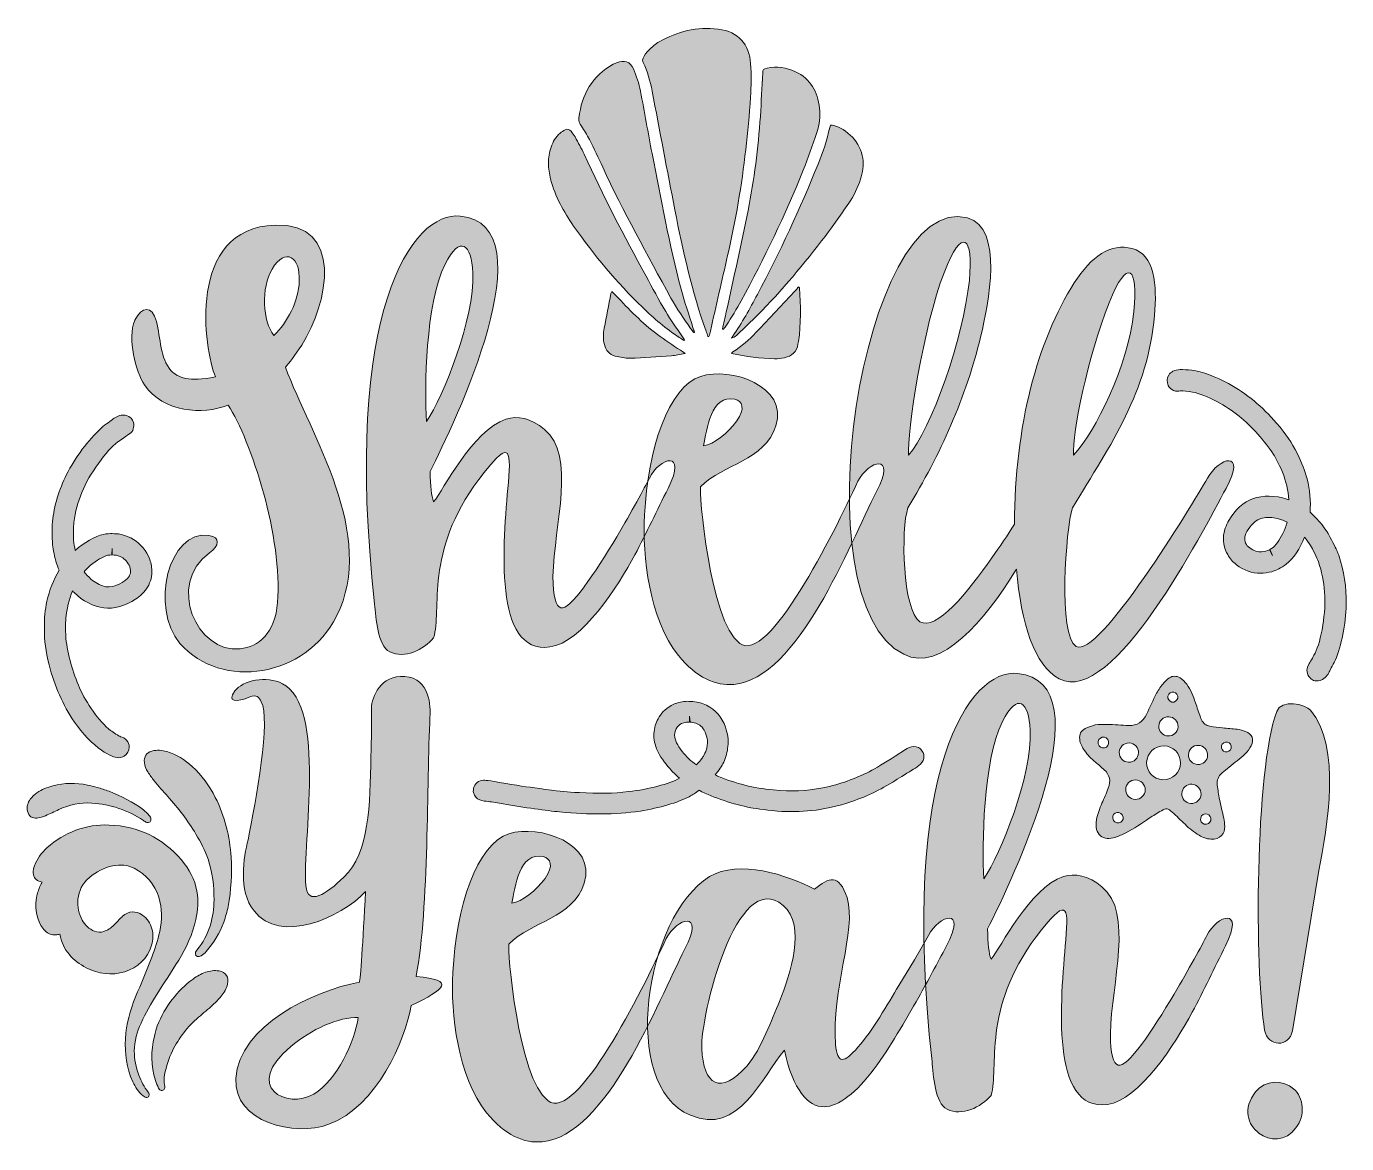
# Model space of a CAD drawing. Header units: inches. Extents: x 0.23 to 5.78, y -5.09 to -0.39.
import ezdxf

# ---------------------------------------------------------------- set-up
doc = ezdxf.new("R2010")
doc.units = ezdxf.units.IN
doc.header["$MEASUREMENT"] = 0
doc.layers.add('Layer 1', color=7, linetype='Continuous')

# ---------------------------------------------------------------- blocks, each defined once
blk = doc.blocks.new('block 5')
at = {"layer": 'Layer 1', "lineweight": 0}
for points, knots in [([(1.5384, -2.8691), (1.4092, -3.125), (1.0545, -3.1833), (0.8797, -2.9831), (0.753, -2.8311), (0.8315, -2.5043), (1.0013, -2.5296), (1.0519, -2.5373), (1.0443, -2.5727), (1.0038, -2.6032), (0.8214, -2.7349), (0.9506, -3.0262), (1.133, -3.006), (1.209, -2.9983), (1.28, -2.9401), (1.2901, -2.8109), (1.3129, -2.5449), (1.1786, -2.1268), (1.0824, -1.9824), (0.9734, -2.023), (0.8113, -2.0128), (0.7302, -1.8963), (0.6947, -1.8431), (0.6567, -1.7012), (0.6897, -1.6252), (0.7175, -1.5669), (0.7631, -1.5594), (0.7809, -1.6303), (0.7986, -1.6987), (0.7961, -1.7874), (0.8417, -1.8355), (0.8721, -1.8684), (0.9151, -1.8836), (1.0292, -1.8634), (0.981, -1.7494), (0.905, -1.2376), (1.28, -1.2249), (1.5688, -1.2148), (1.5054, -1.5517), (1.3914, -1.7291), (1.3636, -1.7722), (1.3382, -1.8051), (1.323, -1.8228), (1.432, -2.1117), (1.7081, -2.5271), (1.5384, -2.8691)], [0, 0, 0, 0, 1, 1, 1, 2, 2, 2, 3, 3, 3, 4, 4, 4, 5, 5, 5, 6, 6, 6, 7, 7, 7, 8, 8, 8, 9, 9, 9, 10, 10, 10, 11, 11, 11, 12, 12, 12, 13, 13, 13, 14, 14, 14, 15, 15, 15, 15]), ([(1.3813, -1.4605), (1.3864, -1.3592), (1.323, -1.3161), (1.2673, -1.4099), (1.2192, -1.4884), (1.2268, -1.6303), (1.2749, -1.6886), (1.3306, -1.6353), (1.3788, -1.5441), (1.3813, -1.4605)], [0, 0, 0, 0, 1, 1, 1, 2, 2, 2, 3, 3, 3, 3])]:
    blk.add_open_spline(points, degree=3, knots=knots, dxfattribs=at)
blk = doc.blocks.new('block 4')
at = {"layer": 'Layer 1'}
blk.add_blockref('block 5', (0, 0), dxfattribs=at)
blk = doc.blocks.new('block 7')
at = {"layer": 'Layer 1', "lineweight": 0}
for points, knots in [([(2.9318, -2.332), (2.8862, -2.4232), (2.8406, -2.5196), (2.7925, -2.6107), (2.7216, -2.7424), (2.5695, -2.9806), (2.4353, -2.9983), (2.1946, -3.0313), (2.2376, -2.5651), (2.2605, -2.3067), (2.2731, -2.1573), (2.263, -2.1268), (2.1363, -2.294), (1.9058, -2.6006), (1.9818, -2.8413), (1.9463, -2.9603), (1.9033, -3.011), (1.8247, -3.049), (1.7614, -3.0186), (1.7107, -2.9933), (1.7031, -2.8742), (1.698, -2.8185), (1.5612, -1.5796), (1.8577, -1.1667), (2.0578, -1.1869), (2.4353, -1.2249), (2.0325, -2.061), (1.9311, -2.2611), (1.9337, -2.3245), (1.9362, -2.3624), (1.9463, -2.3878), (1.9869, -2.3396), (2.1084, -2.0889), (2.2503, -2.0407), (2.2985, -2.0255), (2.3542, -2.0356), (2.4125, -2.0838), (2.5467, -2.1927), (2.453, -2.484), (2.4479, -2.7019), (2.4479, -2.7881), (2.4606, -2.826), (2.4809, -2.8337), (2.5189, -2.8463), (2.6253, -2.6867), (2.7165, -2.5347), (2.7773, -2.4309), (2.833, -2.3295), (2.8533, -2.289), (2.8964, -2.2003), (3.0154, -2.1674), (2.9318, -2.332)], [0, 0, 0, 0, 1, 1, 1, 2, 2, 2, 3, 3, 3, 4, 4, 4, 5, 5, 5, 6, 6, 6, 7, 7, 7, 8, 8, 8, 9, 9, 9, 10, 10, 10, 11, 11, 11, 12, 12, 12, 13, 13, 13, 14, 14, 14, 15, 15, 15, 16, 16, 16, 17, 17, 17, 17]), ([(1.9159, -2.0509), (1.9869, -1.9445), (2.1186, -1.6202), (2.111, -1.4251), (2.1059, -1.306), (2.0578, -1.263), (1.9944, -1.3896), (1.9109, -1.5594), (1.9083, -1.9089), (1.9159, -2.0509)], [0, 0, 0, 0, 1, 1, 1, 2, 2, 2, 3, 3, 3, 3])]:
    blk.add_open_spline(points, degree=3, knots=knots, dxfattribs=at)
blk = doc.blocks.new('block 6')
at = {"layer": 'Layer 1'}
blk.add_blockref('block 7', (0, 0), dxfattribs=at)
blk = doc.blocks.new('block 9')
at = {"layer": 'Layer 1', "lineweight": 0}
for points, knots in [([(3.8085, -2.3447), (3.6945, -2.5677), (3.4791, -3.1326), (3.2081, -3.1554), (3.1321, -3.163), (3.051, -3.1275), (2.975, -3.0338), (2.8534, -2.8818), (2.823, -2.6158), (2.8331, -2.4435), (2.8458, -2.1674), (2.9344, -1.9039), (3.0687, -1.8608), (3.1954, -1.8203), (3.4386, -1.9014), (3.3854, -2.0686), (3.3373, -2.2155), (3.165, -2.2282), (3.0687, -2.3245), (3.0611, -2.3371), (3.1042, -2.8869), (3.2334, -2.9831), (3.3525, -3.0744), (3.6261, -2.5271), (3.73, -2.3017), (3.7756, -2.213), (3.8946, -2.1801), (3.8085, -2.3447)], [0, 0, 0, 0, 1, 1, 1, 2, 2, 2, 3, 3, 3, 4, 4, 4, 5, 5, 5, 6, 6, 6, 7, 7, 7, 8, 8, 8, 9, 9, 9, 9]), ([(3.0814, -2.1522), (3.1245, -2.1471), (3.1827, -2.099), (3.2207, -2.0483), (3.2587, -1.9951), (3.2435, -1.9647), (3.2131, -1.9571), (3.1118, -1.9343), (3.0941, -2.0863), (3.0814, -2.1522)], [0, 0, 0, 0, 1, 1, 1, 2, 2, 2, 3, 3, 3, 3])]:
    blk.add_open_spline(points, degree=3, knots=knots, dxfattribs=at)
blk = doc.blocks.new('block 8')
at = {"layer": 'Layer 1'}
blk.add_blockref('block 9', (0, 0), dxfattribs=at)
blk = doc.blocks.new('block 11')
at = {"layer": 'Layer 1', "lineweight": 0}
for points, knots in [([(5.278, -2.332), (5.1766, -2.517), (4.8042, -3.2492), (4.5762, -3.1326), (4.4723, -3.0769), (4.4166, -2.8996), (4.3963, -2.6715), (4.3963, -2.6715), (4.3887, -2.6842), (4.3887, -2.6842), (4.2671, -2.8793), (4.0796, -3.1098), (3.9226, -3.0288), (3.4767, -2.8134), (3.7477, -1.078), (4.1911, -1.1946), (4.3431, -1.2351), (4.2798, -1.5568), (4.2468, -1.6911), (4.186, -1.947), (4.0746, -2.1927), (3.9403, -2.4131), (3.9099, -2.5018), (3.9175, -2.8463), (3.991, -2.8919), (4.0594, -2.9325), (4.1911, -2.7703), (4.2924, -2.6234), (4.3279, -2.5753), (4.3583, -2.5296), (4.3887, -2.4815), (4.3887, -2.0711), (4.485, -1.7089), (4.6395, -1.4681), (4.7105, -1.3567), (4.7941, -1.2984), (4.8827, -1.3238), (4.9765, -1.3466), (4.9891, -1.4783), (4.9765, -1.605), (4.9486, -1.9267), (4.7966, -2.142), (4.6319, -2.4131), (4.6041, -2.5018), (4.5711, -2.9502), (4.6471, -2.9958), (4.7409, -3.0516), (5.1335, -2.403), (5.1994, -2.289), (5.2475, -2.2003), (5.3666, -2.1674), (5.278, -2.332)], [0, 0, 0, 0, 1, 1, 1, 2, 2, 2, 3, 3, 3, 4, 4, 4, 5, 5, 5, 6, 6, 6, 7, 7, 7, 8, 8, 8, 9, 9, 9, 10, 10, 10, 11, 11, 11, 12, 12, 12, 13, 13, 13, 14, 14, 14, 15, 15, 15, 16, 16, 16, 17, 17, 17, 17]), ([(3.9428, -2.1927), (4.0366, -2.0889), (4.1734, -1.6987), (4.1987, -1.458), (4.2164, -1.2731), (4.1683, -1.2274), (4.0923, -1.4251), (4.0062, -1.6455), (3.9352, -2.099), (3.9428, -2.1927)], [0, 0, 0, 0, 1, 1, 1, 2, 2, 2, 3, 3, 3, 3]), ([(4.637, -2.1927), (4.7282, -2.0889), (4.865, -1.8279), (4.8903, -1.5872), (4.9106, -1.4023), (4.8625, -1.3567), (4.7865, -1.5517), (4.6978, -1.7747), (4.6294, -2.099), (4.637, -2.1927)], [0, 0, 0, 0, 1, 1, 1, 2, 2, 2, 3, 3, 3, 3])]:
    blk.add_open_spline(points, degree=3, knots=knots, dxfattribs=at)
blk = doc.blocks.new('block 10')
at = {"layer": 'Layer 1'}
blk.add_blockref('block 11', (0, 0), dxfattribs=at)
blk = doc.blocks.new('block 3')
at = {"layer": 'Layer 1'}
for name in ['block 10', 'block 4', 'block 6', 'block 8']:
    blk.add_blockref(name, (0, 0), dxfattribs=at)
blk = doc.blocks.new('block 14')
at = {"layer": 'Layer 1', "lineweight": 0}
for points, knots in [([(1.8524, -4.5054), (1.8245, -4.6523), (1.7105, -4.9285), (1.5053, -5.0045), (1.3634, -5.0577), (1.1025, -4.9969), (1.1151, -4.812), (1.1278, -4.589), (1.4394, -4.4446), (1.6345, -4.4066), (1.637, -4.399), (1.6497, -4.2369), (1.6598, -4.0266), (1.556, -4.138), (1.3001, -4.2495), (1.1912, -4.1077), (1.1228, -4.0215), (1.1481, -3.8822), (1.1658, -3.8087), (1.1988, -3.6516), (1.2621, -3.2944), (1.2216, -3.2286), (1.2114, -3.2108), (1.2013, -3.1956), (1.1734, -3.2083), (1.1177, -3.2311), (1.0746, -3.2311), (1.1101, -3.1829), (1.143, -3.1399), (1.2444, -3.1171), (1.3102, -3.1526), (1.4977, -3.2488), (1.3938, -3.8188), (1.409, -4.0013), (1.4166, -4.0899), (1.4952, -4.0367), (1.5687, -3.9658), (1.6776, -3.8619), (1.6776, -3.6618), (1.6826, -3.4591), (1.6852, -3.3831), (1.6852, -3.3121), (1.6852, -3.2539), (1.6852, -3.2108), (1.7232, -3.1145), (1.8245, -3.1221), (1.9335, -3.1298), (1.9335, -3.2514), (1.9309, -3.2919), (1.9157, -3.5706), (1.9284, -4.0874), (1.8726, -4.3838), (2.0424, -4.3964), (1.9943, -4.437), (1.8524, -4.5054)], [0, 0, 0, 0, 1, 1, 1, 2, 2, 2, 3, 3, 3, 4, 4, 4, 5, 5, 5, 6, 6, 6, 7, 7, 7, 8, 8, 8, 9, 9, 9, 10, 10, 10, 11, 11, 11, 12, 12, 12, 13, 13, 13, 14, 14, 14, 15, 15, 15, 16, 16, 16, 17, 17, 17, 18, 18, 18, 18]), ([(1.6294, -4.5561), (1.5509, -4.551), (1.4293, -4.6067), (1.3457, -4.6777), (1.1405, -4.8474), (1.3305, -4.9437), (1.442, -4.8778), (1.5408, -4.8195), (1.6142, -4.6549), (1.6294, -4.5561)], [0, 0, 0, 0, 1, 1, 1, 2, 2, 2, 3, 3, 3, 3])]:
    blk.add_open_spline(points, degree=3, knots=knots, dxfattribs=at)
blk = doc.blocks.new('block 13')
at = {"layer": 'Layer 1'}
blk.add_blockref('block 14', (0, 0), dxfattribs=at)
blk = doc.blocks.new('block 16')
at = {"layer": 'Layer 1', "lineweight": 0}
for points, knots in [([(3.0027, -4.2672), (2.8887, -4.4902), (2.6733, -5.0551), (2.4022, -5.0779), (2.3262, -5.0856), (2.2452, -5.0501), (2.1691, -4.9564), (2.0476, -4.8043), (2.0171, -4.5383), (2.0273, -4.3661), (2.0399, -4.0899), (2.1286, -3.8264), (2.2629, -3.7834), (2.3896, -3.7428), (2.6328, -3.8239), (2.5796, -3.9911), (2.5314, -4.138), (2.3592, -4.1507), (2.2629, -4.247), (2.2553, -4.2597), (2.2984, -4.8094), (2.4276, -4.9057), (2.5467, -4.9969), (2.8202, -4.4497), (2.9241, -4.2242), (2.9697, -4.1355), (3.0888, -4.1026), (3.0027, -4.2672)], [0, 0, 0, 0, 1, 1, 1, 2, 2, 2, 3, 3, 3, 4, 4, 4, 5, 5, 5, 6, 6, 6, 7, 7, 7, 8, 8, 8, 9, 9, 9, 9]), ([(2.2756, -4.0747), (2.3186, -4.0697), (2.3769, -4.0215), (2.4149, -3.9708), (2.4529, -3.9177), (2.4377, -3.8872), (2.4073, -3.8796), (2.306, -3.8568), (2.2882, -4.0088), (2.2756, -4.0747)], [0, 0, 0, 0, 1, 1, 1, 2, 2, 2, 3, 3, 3, 3])]:
    blk.add_open_spline(points, degree=3, knots=knots, dxfattribs=at)
blk = doc.blocks.new('block 15')
at = {"layer": 'Layer 1'}
blk.add_blockref('block 16', (0, 0), dxfattribs=at)
blk = doc.blocks.new('block 18')
at = {"layer": 'Layer 1', "lineweight": 0}
for points, knots in [([(4.1022, -4.2546), (4.0642, -4.3281), (4.0237, -4.4015), (3.9857, -4.47), (3.9274, -4.5713), (3.8666, -4.6802), (3.7982, -4.7714), (3.7247, -4.8702), (3.6487, -4.931), (3.5879, -4.931), (3.5195, -4.931), (3.4587, -4.8626), (3.4208, -4.6929), (3.327, -4.8043), (3.2282, -5.0551), (3.0255, -4.9665), (2.7266, -4.8398), (2.833, -4.133), (3.1066, -3.9633), (3.2282, -3.8898), (3.4334, -3.9557), (3.5474, -4.0164), (3.6082, -3.9658), (3.6513, -3.9506), (3.6842, -4.0519), (3.7273, -4.1887), (3.6158, -4.4446), (3.6361, -4.6675), (3.6437, -4.7537), (3.6715, -4.7486), (3.7298, -4.6802), (3.7932, -4.6092), (3.854, -4.5003), (3.9021, -4.4218), (3.9021, -4.4218), (3.968, -4.3128), (3.968, -4.3128), (3.968, -4.3128), (4.0262, -4.2115), (4.0262, -4.2115), (4.0719, -4.1228), (4.1909, -4.0899), (4.1022, -4.2546)], [0, 0, 0, 0, 1, 1, 1, 2, 2, 2, 3, 3, 3, 4, 4, 4, 5, 5, 5, 6, 6, 6, 7, 7, 7, 8, 8, 8, 9, 9, 9, 10, 10, 10, 11, 11, 11, 12, 12, 12, 13, 13, 13, 14, 14, 14, 14]), ([(3.4157, -4.0849), (3.2206, -3.9177), (3.0661, -4.5535), (3.0737, -4.6853), (3.0787, -4.8398), (3.1547, -4.8854), (3.2637, -4.7587), (3.327, -4.6828), (3.3676, -4.5637), (3.4005, -4.4877), (3.4461, -4.3736), (3.5145, -4.1685), (3.4157, -4.0849)], [0, 0, 0, 0, 1, 1, 1, 2, 2, 2, 3, 3, 3, 4, 4, 4, 4])]:
    blk.add_open_spline(points, degree=3, knots=knots, dxfattribs=at)
blk = doc.blocks.new('block 17')
at = {"layer": 'Layer 1'}
blk.add_blockref('block 18', (0, 0), dxfattribs=at)
blk = doc.blocks.new('block 20')
at = {"layer": 'Layer 1', "lineweight": 0}
for points, knots in [([(5.2753, -4.2546), (5.2297, -4.3458), (5.1841, -4.4421), (5.136, -4.5333), (5.0651, -4.665), (4.913, -4.9031), (4.7788, -4.9209), (4.5381, -4.9538), (4.5812, -4.4877), (4.604, -4.2292), (4.6166, -4.0798), (4.6065, -4.0494), (4.4798, -4.2166), (4.2493, -4.5231), (4.3253, -4.7638), (4.2898, -4.8829), (4.2468, -4.9335), (4.1682, -4.9715), (4.1049, -4.9412), (4.0542, -4.9158), (4.0466, -4.7967), (4.0415, -4.741), (3.9048, -3.5021), (4.2012, -3.0892), (4.4013, -3.1095), (4.7788, -3.1475), (4.376, -3.9835), (4.2746, -4.1836), (4.2772, -4.247), (4.2797, -4.285), (4.2898, -4.3103), (4.3304, -4.2622), (4.452, -4.0114), (4.5938, -3.9633), (4.642, -3.948), (4.6977, -3.9582), (4.756, -4.0063), (4.8902, -4.1152), (4.7965, -4.4066), (4.7914, -4.6245), (4.7914, -4.7106), (4.8041, -4.7486), (4.8244, -4.7562), (4.8624, -4.7689), (4.9688, -4.6092), (5.06, -4.4572), (5.1208, -4.3534), (5.1765, -4.2521), (5.1968, -4.2115), (5.2399, -4.1228), (5.3589, -4.0899), (5.2753, -4.2546)], [0, 0, 0, 0, 1, 1, 1, 2, 2, 2, 3, 3, 3, 4, 4, 4, 5, 5, 5, 6, 6, 6, 7, 7, 7, 8, 8, 8, 9, 9, 9, 10, 10, 10, 11, 11, 11, 12, 12, 12, 13, 13, 13, 14, 14, 14, 15, 15, 15, 16, 16, 16, 17, 17, 17, 17]), ([(4.2594, -3.9734), (4.3304, -3.867), (4.4621, -3.5427), (4.4545, -3.3476), (4.4494, -3.2286), (4.4013, -3.1855), (4.3379, -3.3121), (4.2544, -3.4819), (4.2518, -3.8315), (4.2594, -3.9734)], [0, 0, 0, 0, 1, 1, 1, 2, 2, 2, 3, 3, 3, 3])]:
    blk.add_open_spline(points, degree=3, knots=knots, dxfattribs=at)
blk = doc.blocks.new('block 19')
at = {"layer": 'Layer 1'}
blk.add_blockref('block 20', (0, 0), dxfattribs=at)
blk = doc.blocks.new('block 22')
at = {"layer": 'Layer 1', "lineweight": 0}
for points, knots in [([(5.6681, -3.9379), (5.6681, -3.9379), (5.5566, -4.6118), (5.5566, -4.6118), (5.5439, -4.6828), (5.4527, -4.6802), (5.4401, -4.6092), (5.397, -4.3559), (5.3995, -3.5148), (5.4907, -3.2691), (5.511, -3.2159), (5.6123, -3.2387), (5.6326, -3.264), (5.7643, -3.4185), (5.7035, -3.7555), (5.6681, -3.9379)], [0, 0, 0, 0, 1, 1, 1, 2, 2, 2, 3, 3, 3, 4, 4, 4, 5, 5, 5, 5]), ([(5.5718, -5.0197), (5.5287, -5.0779), (5.4603, -5.0754), (5.4173, -5.0425), (5.3691, -5.007), (5.3463, -4.9386), (5.4021, -4.8677), (5.4426, -4.817), (5.5186, -4.817), (5.5617, -4.855), (5.6047, -4.893), (5.6123, -4.9665), (5.5718, -5.0197)], [0, 0, 0, 0, 1, 1, 1, 2, 2, 2, 3, 3, 3, 4, 4, 4, 4])]:
    blk.add_open_spline(points, degree=3, knots=knots, dxfattribs=at)
blk = doc.blocks.new('block 21')
at = {"layer": 'Layer 1'}
blk.add_blockref('block 22', (0, 0), dxfattribs=at)
blk = doc.blocks.new('block 12')
at = {"layer": 'Layer 1'}
for name in ['block 19', 'block 13', 'block 21', 'block 15', 'block 17']:
    blk.add_blockref(name, (0, 0), dxfattribs=at)
blk = doc.blocks.new('block 25')
at = {"layer": 'Layer 1', "lineweight": 0}
for points, knots in [([(4.7274, -3.3258), (4.76, -3.3219), (4.7923, -3.3235), (4.8245, -3.3257), (4.8393, -3.3267), (4.8541, -3.3279), (4.8689, -3.3285), (4.9024, -3.3297), (4.9298, -3.3117), (4.9436, -3.2814), (4.9571, -3.2516), (4.9707, -3.2218), (4.9859, -3.1929), (4.9942, -3.1772), (5.0051, -3.1627), (5.0161, -3.1487), (5.0225, -3.1407), (5.0309, -3.1338), (5.0396, -3.1282), (5.0539, -3.1189), (5.0693, -3.1193), (5.0842, -3.1279), (5.0957, -3.1346), (5.1046, -3.1442), (5.1123, -3.1549), (5.1293, -3.1785), (5.1402, -3.205), (5.1492, -3.2325), (5.1559, -3.2528), (5.163, -3.2729), (5.1701, -3.2931), (5.1714, -3.2968), (5.1733, -3.3003), (5.1748, -3.3039), (5.1817, -3.3195), (5.1936, -3.329), (5.2102, -3.3317), (5.2279, -3.3346), (5.2456, -3.3367), (5.2634, -3.3386), (5.2837, -3.3408), (5.3043, -3.3417), (5.3246, -3.3444), (5.3365, -3.346), (5.3487, -3.3487), (5.36, -3.353), (5.3873, -3.3636), (5.3968, -3.3872), (5.3835, -3.4134), (5.3772, -3.426), (5.3684, -3.4383), (5.3581, -3.4478), (5.3365, -3.4675), (5.3132, -3.4852), (5.2906, -3.5036), (5.2808, -3.5116), (5.2708, -3.5192), (5.2611, -3.5274), (5.2453, -3.5408), (5.2385, -3.5583), (5.241, -3.5787), (5.2435, -3.599), (5.2466, -3.6193), (5.2506, -3.6394), (5.2558, -3.6655), (5.2625, -3.6913), (5.2678, -3.7173), (5.2702, -3.7288), (5.2715, -3.7406), (5.2721, -3.7523), (5.2737, -3.7818), (5.2553, -3.8082), (5.2132, -3.8059), (5.1958, -3.8049), (5.1801, -3.7984), (5.1651, -3.7899), (5.1429, -3.7774), (5.1235, -3.7613), (5.1052, -3.7437), (5.0872, -3.7265), (5.0696, -3.7089), (5.0512, -3.6922), (5.0329, -3.6755), (5.0276, -3.6747), (5.0059, -3.6866), (4.9884, -3.6962), (4.9715, -3.7072), (4.9549, -3.7183), (4.9226, -3.7398), (4.8912, -3.7627), (4.8562, -3.7798), (4.8417, -3.7868), (4.8269, -3.7935), (4.8116, -3.7984), (4.801, -3.8017), (4.7893, -3.8033), (4.7783, -3.8029), (4.7563, -3.802), (4.7391, -3.7864), (4.7337, -3.765), (4.7303, -3.7516), (4.7311, -3.7381), (4.7334, -3.7247), (4.7376, -3.7005), (4.7464, -3.6777), (4.756, -3.6552), (4.7652, -3.634), (4.7744, -3.6128), (4.7828, -3.5913), (4.7943, -3.5617), (4.7888, -3.5356), (4.765, -3.514), (4.753, -3.5032), (4.7408, -3.4926), (4.7285, -3.4821), (4.7116, -3.4676), (4.6956, -3.4521), (4.6826, -3.4339), (4.6724, -3.4195), (4.6646, -3.4041), (4.6625, -3.3862), (4.6601, -3.3655), (4.667, -3.35), (4.6858, -3.3408), (4.6989, -3.3343), (4.7135, -3.3307), (4.7274, -3.3258)], [0, 0, 0, 0, 1, 1, 1, 2, 2, 2, 3, 3, 3, 4, 4, 4, 5, 5, 5, 6, 6, 6, 7, 7, 7, 8, 8, 8, 9, 9, 9, 10, 10, 10, 11, 11, 11, 12, 12, 12, 13, 13, 13, 14, 14, 14, 15, 15, 15, 16, 16, 16, 17, 17, 17, 18, 18, 18, 19, 19, 19, 20, 20, 20, 21, 21, 21, 22, 22, 22, 23, 23, 23, 24, 24, 24, 25, 25, 25, 26, 26, 26, 27, 27, 27, 28, 28, 28, 29, 29, 29, 30, 30, 30, 31, 31, 31, 32, 32, 32, 33, 33, 33, 34, 34, 34, 35, 35, 35, 36, 36, 36, 37, 37, 37, 38, 38, 38, 39, 39, 39, 40, 40, 40, 41, 41, 41, 42, 42, 42, 42]), ([(5.0578, -3.2297), (5.0694, -3.2276), (5.0772, -3.216), (5.0747, -3.2046), (5.0724, -3.1936), (5.0614, -3.1862), (5.0503, -3.1882), (5.0386, -3.1903), (5.0312, -3.2015), (5.0336, -3.2133), (5.036, -3.2245), (5.0467, -3.2318), (5.0578, -3.2297)], [0, 0, 0, 0, 1, 1, 1, 2, 2, 2, 3, 3, 3, 4, 4, 4, 4]), ([(5.0753, -3.3256), (5.0716, -3.3033), (5.0509, -3.2884), (5.0287, -3.2921), (5.0069, -3.2957), (4.9917, -3.3171), (4.9955, -3.3391), (4.9992, -3.3605), (5.02, -3.3753), (5.0416, -3.372), (5.0639, -3.3686), (5.0789, -3.348), (5.0753, -3.3256)], [0, 0, 0, 0, 1, 1, 1, 2, 2, 2, 3, 3, 3, 4, 4, 4, 4]), ([(4.7666, -3.4225), (4.7791, -3.4201), (4.7866, -3.408), (4.7838, -3.3949), (4.7812, -3.3825), (4.7697, -3.3748), (4.7576, -3.3775), (4.7452, -3.3803), (4.7374, -3.3927), (4.7402, -3.4052), (4.7429, -3.4173), (4.7545, -3.4249), (4.7666, -3.4225)], [0, 0, 0, 0, 1, 1, 1, 2, 2, 2, 3, 3, 3, 4, 4, 4, 4]), ([(4.8622, -3.4025), (4.8402, -3.4064), (4.8259, -3.4265), (4.8295, -3.4485), (4.8331, -3.4709), (4.8541, -3.4859), (4.8763, -3.4819), (4.898, -3.4781), (4.9126, -3.4575), (4.9091, -3.4357), (4.9055, -3.4132), (4.8847, -3.3985), (4.8622, -3.4025)], [0, 0, 0, 0, 1, 1, 1, 2, 2, 2, 3, 3, 3, 4, 4, 4, 4]), ([(5.0277, -3.5554), (5.0678, -3.5477), (5.0923, -3.5105), (5.0851, -3.4723), (5.0779, -3.4337), (5.0417, -3.4084), (5.003, -3.4151), (4.9638, -3.4219), (4.9382, -3.4584), (4.9448, -3.4977), (4.951, -3.5342), (4.9857, -3.5625), (5.0277, -3.5554)], [0, 0, 0, 0, 1, 1, 1, 2, 2, 2, 3, 3, 3, 4, 4, 4, 4]), ([(5.1998, -3.4458), (5.1962, -3.4235), (5.1756, -3.4086), (5.1533, -3.4122), (5.1315, -3.4158), (5.1163, -3.4372), (5.1201, -3.4591), (5.1237, -3.4806), (5.1443, -3.4953), (5.166, -3.4919), (5.1886, -3.4885), (5.2034, -3.4682), (5.1998, -3.4458)], [0, 0, 0, 0, 1, 1, 1, 2, 2, 2, 3, 3, 3, 4, 4, 4, 4]), ([(5.2821, -3.4394), (5.2937, -3.4376), (5.3019, -3.4263), (5.2999, -3.4148), (5.298, -3.4037), (5.2873, -3.3961), (5.2761, -3.3977), (5.2641, -3.3995), (5.2564, -3.4102), (5.2585, -3.4221), (5.2605, -3.4335), (5.2708, -3.441), (5.2821, -3.4394)], [0, 0, 0, 0, 1, 1, 1, 2, 2, 2, 3, 3, 3, 4, 4, 4, 4]), ([(4.9044, -3.6382), (4.9268, -3.6342), (4.9414, -3.6132), (4.9373, -3.5909), (4.9332, -3.5683), (4.9115, -3.5535), (4.8888, -3.5578), (4.8669, -3.562), (4.8529, -3.5822), (4.8566, -3.6043), (4.8605, -3.6273), (4.8816, -3.6422), (4.9044, -3.6382)], [0, 0, 0, 0, 1, 1, 1, 2, 2, 2, 3, 3, 3, 4, 4, 4, 4]), ([(5.1721, -3.6097), (5.1689, -3.5875), (5.1482, -3.5721), (5.126, -3.5755), (5.1041, -3.5788), (5.0887, -3.6), (5.0922, -3.6221), (5.0955, -3.6435), (5.1161, -3.6586), (5.1377, -3.6556), (5.1599, -3.6526), (5.1754, -3.6319), (5.1721, -3.6097)], [0, 0, 0, 0, 1, 1, 1, 2, 2, 2, 3, 3, 3, 4, 4, 4, 4]), ([(4.8188, -3.6933), (4.8075, -3.6954), (4.7994, -3.7068), (4.8011, -3.7184), (4.803, -3.7309), (4.8154, -3.7401), (4.8274, -3.7381), (4.839, -3.7361), (4.8467, -3.7249), (4.8449, -3.7131), (4.8428, -3.7002), (4.8309, -3.6911), (4.8188, -3.6933)], [0, 0, 0, 0, 1, 1, 1, 2, 2, 2, 3, 3, 3, 4, 4, 4, 4]), ([(5.2144, -3.7184), (5.2128, -3.707), (5.2016, -3.6986), (5.1901, -3.6999), (5.1779, -3.7013), (5.1689, -3.7126), (5.1704, -3.7246), (5.1719, -3.7369), (5.1831, -3.7455), (5.1953, -3.7437), (5.2072, -3.7419), (5.2161, -3.7301), (5.2144, -3.7184)], [0, 0, 0, 0, 1, 1, 1, 2, 2, 2, 3, 3, 3, 4, 4, 4, 4])]:
    blk.add_open_spline(points, degree=3, knots=knots, dxfattribs=at)
blk = doc.blocks.new('block 24')
at = {"layer": 'Layer 1'}
blk.add_blockref('block 25', (0, 0), dxfattribs=at)
blk = doc.blocks.new('block 23')
at = {"layer": 'Layer 1'}
blk.add_blockref('block 24', (0, 0), dxfattribs=at)
blk = doc.blocks.new('block 28')
at = {"layer": 'Layer 1', "lineweight": 0}
blk.add_open_spline([(3.1039, -1.6937), (3.1059, -1.686), (3.1081, -1.6784), (3.1099, -1.6706), (3.1339, -1.5648), (3.1578, -1.459), (3.182, -1.3532), (3.2156, -1.2061), (3.2418, -1.0576), (3.2585, -0.9077), (3.2667, -0.8346), (3.2736, -0.7613), (3.2783, -0.6879), (3.2813, -0.6407), (3.2824, -0.593), (3.2789, -0.546), (3.2731, -0.4658), (3.229, -0.4122), (3.1424, -0.4012), (3.0535, -0.39), (2.9717, -0.4112), (2.8948, -0.4543), (2.8786, -0.4634), (2.8642, -0.4767), (2.8508, -0.4899), (2.8411, -0.4994), (2.8334, -0.5114), (2.8265, -0.5233), (2.8239, -0.5279), (2.824, -0.5364), (2.8265, -0.5412), (2.8462, -0.5792), (2.8567, -0.62), (2.8647, -0.6615), (2.8968, -0.8282), (2.928, -0.9949), (2.9607, -1.1615), (2.9945, -1.3338), (3.0319, -1.5052), (3.0917, -1.6709), (3.0944, -1.6783), (3.0969, -1.6857), (3.0995, -1.6931), (3.1009, -1.6933), (3.1024, -1.6935), (3.1039, -1.6937)], degree=3, knots=[0, 0, 0, 0, 1, 1, 1, 2, 2, 2, 3, 3, 3, 4, 4, 4, 5, 5, 5, 6, 6, 6, 7, 7, 7, 8, 8, 8, 9, 9, 9, 10, 10, 10, 11, 11, 11, 12, 12, 12, 13, 13, 13, 14, 14, 14, 15, 15, 15, 15], dxfattribs=at)
blk = doc.blocks.new('block 27')
at = {"layer": 'Layer 1'}
blk.add_blockref('block 28', (0, 0), dxfattribs=at)
blk = doc.blocks.new('block 30')
at = {"layer": 'Layer 1', "lineweight": 0}
blk.add_open_spline([(3.0425, -1.6752), (3.0404, -1.6685), (3.0383, -1.6617), (3.0362, -1.655), (3.0196, -1.6014), (3.0011, -1.5484), (2.9868, -1.4942), (2.9373, -1.3061), (2.9023, -1.1147), (2.8646, -0.924), (2.8473, -0.8368), (2.8334, -0.749), (2.8158, -0.6619), (2.8093, -0.6301), (2.7988, -0.5986), (2.786, -0.5686), (2.7726, -0.5372), (2.7475, -0.5297), (2.7154, -0.5425), (2.7107, -0.5444), (2.706, -0.5463), (2.7015, -0.5488), (2.6122, -0.5978), (2.5689, -0.6762), (2.5571, -0.7747), (2.5556, -0.7875), (2.5596, -0.7982), (2.5673, -0.8091), (2.58, -0.8268), (2.5914, -0.8457), (2.6012, -0.8651), (2.6206, -0.9034), (2.639, -0.9423), (2.657, -0.9813), (2.744, -1.1692), (2.8442, -1.3503), (2.9437, -1.5316), (2.9681, -1.5762), (2.9987, -1.6174), (3.0266, -1.6601), (3.0305, -1.6659), (3.0353, -1.6711), (3.0397, -1.6767), (3.0406, -1.6762), (3.0416, -1.6757), (3.0425, -1.6752)], degree=3, knots=[0, 0, 0, 0, 1, 1, 1, 2, 2, 2, 3, 3, 3, 4, 4, 4, 5, 5, 5, 6, 6, 6, 7, 7, 7, 8, 8, 8, 9, 9, 9, 10, 10, 10, 11, 11, 11, 12, 12, 12, 13, 13, 13, 14, 14, 14, 15, 15, 15, 15], dxfattribs=at)
blk = doc.blocks.new('block 29')
at = {"layer": 'Layer 1'}
blk.add_blockref('block 30', (0, 0), dxfattribs=at)
blk = doc.blocks.new('block 32')
at = {"layer": 'Layer 1', "lineweight": 0}
blk.add_open_spline([(3.1651, -1.6628), (3.1693, -1.6571), (3.1741, -1.6518), (3.1778, -1.6457), (3.1986, -1.6115), (3.2204, -1.5779), (3.2396, -1.5427), (3.3364, -1.3648), (3.4244, -1.1825), (3.5002, -0.9946), (3.5211, -0.9427), (3.5395, -0.8897), (3.5572, -0.8365), (3.5683, -0.8032), (3.5726, -0.7681), (3.5684, -0.733), (3.5603, -0.6653), (3.5316, -0.6102), (3.467, -0.5803), (3.4293, -0.5627), (3.3893, -0.5559), (3.3478, -0.5654), (3.3319, -0.569), (3.3303, -0.5715), (3.3296, -0.5848), (3.3265, -0.6459), (3.3239, -0.707), (3.3198, -0.768), (3.311, -0.9011), (3.2942, -1.0334), (3.2682, -1.1642), (3.24, -1.3062), (3.2075, -1.4474), (3.1767, -1.589), (3.1715, -1.613), (3.1659, -1.637), (3.1604, -1.661), (3.162, -1.6616), (3.1635, -1.6622), (3.1651, -1.6628)], degree=3, knots=[0, 0, 0, 0, 1, 1, 1, 2, 2, 2, 3, 3, 3, 4, 4, 4, 5, 5, 5, 6, 6, 6, 7, 7, 7, 8, 8, 8, 9, 9, 9, 10, 10, 10, 11, 11, 11, 12, 12, 12, 13, 13, 13, 13], dxfattribs=at)
blk = doc.blocks.new('block 31')
at = {"layer": 'Layer 1'}
blk.add_blockref('block 32', (0, 0), dxfattribs=at)
blk = doc.blocks.new('block 34')
at = {"layer": 'Layer 1', "lineweight": 0}
blk.add_open_spline([(3.0012, -1.7072), (2.9974, -1.7015), (2.9936, -1.6957), (2.9898, -1.69), (2.967, -1.6562), (2.9426, -1.6234), (2.9218, -1.5884), (2.8928, -1.5396), (2.8663, -1.4894), (2.8391, -1.4396), (2.7471, -1.2716), (2.6585, -1.102), (2.5794, -0.9275), (2.568, -0.9024), (2.554, -0.8784), (2.5406, -0.8542), (2.5361, -0.846), (2.53, -0.8386), (2.5246, -0.8309), (2.518, -0.8217), (2.5094, -0.8199), (2.4997, -0.825), (2.4921, -0.8291), (2.4844, -0.8335), (2.4777, -0.8389), (2.4588, -0.854), (2.4482, -0.8747), (2.4403, -0.8969), (2.4246, -0.9417), (2.4263, -0.987), (2.4382, -1.0323), (2.4572, -1.1045), (2.4928, -1.1685), (2.5349, -1.2293), (2.6202, -1.3523), (2.7166, -1.466), (2.824, -1.5703), (2.8721, -1.6171), (2.9229, -1.6607), (2.979, -1.6977), (2.9855, -1.702), (2.9922, -1.7056), (2.9988, -1.7096), (2.9996, -1.7088), (3.0004, -1.708), (3.0012, -1.7072)], degree=3, knots=[0, 0, 0, 0, 1, 1, 1, 2, 2, 2, 3, 3, 3, 4, 4, 4, 5, 5, 5, 6, 6, 6, 7, 7, 7, 8, 8, 8, 9, 9, 9, 10, 10, 10, 11, 11, 11, 12, 12, 12, 13, 13, 13, 14, 14, 14, 15, 15, 15, 15], dxfattribs=at)
blk = doc.blocks.new('block 33')
at = {"layer": 'Layer 1'}
blk.add_blockref('block 34', (0, 0), dxfattribs=at)
blk = doc.blocks.new('block 36')
at = {"layer": 'Layer 1', "lineweight": 0}
blk.add_open_spline([(3.6115, -0.8152), (3.6003, -0.8681), (3.5826, -0.919), (3.5623, -0.9689), (3.4865, -1.1559), (3.4025, -1.339), (3.3072, -1.517), (3.2752, -1.5767), (3.2431, -1.6363), (3.2036, -1.6915), (3.2017, -1.6942), (3.2002, -1.6972), (3.1986, -1.7), (3.2073, -1.6981), (3.2137, -1.6939), (3.2192, -1.6887), (3.2421, -1.6673), (3.265, -1.646), (3.2873, -1.624), (3.3924, -1.5206), (3.4871, -1.4081), (3.5773, -1.2918), (3.6174, -1.2401), (3.6551, -1.1864), (3.6922, -1.1325), (3.7133, -1.1019), (3.7293, -1.0682), (3.7405, -1.0325), (3.7496, -1.0037), (3.7545, -0.9744), (3.7506, -0.9442), (3.7422, -0.8802), (3.6851, -0.8186), (3.6218, -0.8049), (3.6198, -0.8045), (3.6176, -0.8051), (3.6145, -0.8052), (3.6135, -0.8085), (3.6122, -0.8118), (3.6115, -0.8152)], degree=3, knots=[0, 0, 0, 0, 1, 1, 1, 2, 2, 2, 3, 3, 3, 4, 4, 4, 5, 5, 5, 6, 6, 6, 7, 7, 7, 8, 8, 8, 9, 9, 9, 10, 10, 10, 11, 11, 11, 12, 12, 12, 13, 13, 13, 13], dxfattribs=at)
blk = doc.blocks.new('block 35')
at = {"layer": 'Layer 1'}
blk.add_blockref('block 36', (0, 0), dxfattribs=at)
blk = doc.blocks.new('block 38')
at = {"layer": 'Layer 1', "lineweight": 0}
blk.add_open_spline([(2.984, -1.7513), (2.9516, -1.7292), (2.9182, -1.7084), (2.8869, -1.6848), (2.8227, -1.6364), (2.7669, -1.579), (2.7121, -1.5205), (2.707, -1.515), (2.7016, -1.5098), (2.6954, -1.5035), (2.6933, -1.5085), (2.692, -1.5104), (2.6916, -1.5124), (2.6823, -1.561), (2.6729, -1.6095), (2.6637, -1.6581), (2.6594, -1.6812), (2.6572, -1.7042), (2.6639, -1.7273), (2.6709, -1.7515), (2.685, -1.7695), (2.7097, -1.7756), (2.7299, -1.7806), (2.7512, -1.7852), (2.7719, -1.7846), (2.83, -1.7827), (2.888, -1.7784), (2.9461, -1.7741), (2.9637, -1.7728), (2.9812, -1.7685), (3.004, -1.7647), (2.9942, -1.7582), (2.9891, -1.7548), (2.984, -1.7513)], degree=3, knots=[0, 0, 0, 0, 1, 1, 1, 2, 2, 2, 3, 3, 3, 4, 4, 4, 5, 5, 5, 6, 6, 6, 7, 7, 7, 8, 8, 8, 9, 9, 9, 10, 10, 10, 11, 11, 11, 11], dxfattribs=at)
blk = doc.blocks.new('block 37')
at = {"layer": 'Layer 1'}
blk.add_blockref('block 38', (0, 0), dxfattribs=at)
blk = doc.blocks.new('block 40')
at = {"layer": 'Layer 1', "lineweight": 0}
blk.add_open_spline([(3.4788, -1.4845), (3.476, -1.4887), (3.4737, -1.4933), (3.4704, -1.4969), (3.4142, -1.5569), (3.3584, -1.6172), (3.3015, -1.6765), (3.2723, -1.707), (3.241, -1.7354), (3.2046, -1.7574), (3.2025, -1.7587), (3.2013, -1.7613), (3.1985, -1.7646), (3.2597, -1.7776), (3.3194, -1.7854), (3.3797, -1.7871), (3.3933, -1.7875), (3.4073, -1.7853), (3.4207, -1.7824), (3.4519, -1.7757), (3.4734, -1.7586), (3.4779, -1.7249), (3.4784, -1.7213), (3.4797, -1.7179), (3.4803, -1.7143), (3.4917, -1.6391), (3.489, -1.5636), (3.4843, -1.4882), (3.4825, -1.487), (3.4806, -1.4857), (3.4788, -1.4845)], degree=3, knots=[0, 0, 0, 0, 1, 1, 1, 2, 2, 2, 3, 3, 3, 4, 4, 4, 5, 5, 5, 6, 6, 6, 7, 7, 7, 8, 8, 8, 9, 9, 9, 10, 10, 10, 10], dxfattribs=at)
blk = doc.blocks.new('block 39')
at = {"layer": 'Layer 1'}
blk.add_blockref('block 40', (0, 0), dxfattribs=at)
blk = doc.blocks.new('block 26')
at = {"layer": 'Layer 1'}
for name in ['block 27', 'block 29', 'block 31', 'block 33', 'block 35', 'block 39', 'block 37']:
    blk.add_blockref(name, (0, 0), dxfattribs=at)
blk = doc.blocks.new('block 43')
at = {"layer": 'Layer 1', "lineweight": 0}
blk.add_open_spline([(0.3747, -4.2058), (0.3686, -4.2067), (0.3635, -4.2076), (0.3583, -4.2081), (0.3405, -4.21), (0.3248, -4.2048), (0.3126, -4.1917), (0.306, -4.1847), (0.3, -4.1768), (0.2954, -4.1684), (0.2738, -4.1293), (0.2698, -4.0876), (0.2781, -4.0442), (0.2813, -4.0275), (0.2876, -4.012), (0.2951, -3.9969), (0.2968, -3.9935), (0.2984, -3.9901), (0.3002, -3.9862), (0.2973, -3.9854), (0.2955, -3.9848), (0.2936, -3.9844), (0.2746, -3.9802), (0.2635, -3.967), (0.2626, -3.9476), (0.2621, -3.9374), (0.2646, -3.9277), (0.2681, -3.9182), (0.2791, -3.8885), (0.297, -3.8634), (0.3206, -3.8424), (0.3953, -3.776), (0.4828, -3.7429), (0.5827, -3.7466), (0.705, -3.751), (0.8063, -3.801), (0.8861, -3.8934), (0.919, -3.9315), (0.942, -3.9751), (0.9507, -4.0252), (0.9576, -4.065), (0.9557, -4.1044), (0.9466, -4.1436), (0.9324, -4.2048), (0.9075, -4.2614), (0.8743, -4.3145), (0.844, -4.363), (0.8127, -4.4109), (0.7822, -4.4593), (0.7578, -4.4978), (0.7348, -4.5372), (0.7159, -4.5788), (0.699, -4.616), (0.6886, -4.655), (0.6878, -4.696), (0.687, -4.7313), (0.6951, -4.7654), (0.7072, -4.7984), (0.7165, -4.824), (0.7293, -4.848), (0.7457, -4.8699), (0.7466, -4.8712), (0.7477, -4.8725), (0.7484, -4.8739), (0.751, -4.879), (0.7505, -4.8846), (0.7471, -4.8885), (0.7438, -4.8923), (0.7383, -4.8934), (0.7329, -4.8908), (0.73, -4.8894), (0.7274, -4.8873), (0.725, -4.8852), (0.7059, -4.8686), (0.6919, -4.8484), (0.6812, -4.8254), (0.6545, -4.7679), (0.647, -4.7072), (0.6508, -4.6446), (0.6545, -4.5836), (0.669, -4.5254), (0.693, -4.4691), (0.7166, -4.4138), (0.7388, -4.3578), (0.761, -4.3019), (0.7748, -4.267), (0.787, -4.2314), (0.7944, -4.1945), (0.8042, -4.146), (0.8062, -4.0975), (0.7907, -4.0497), (0.773, -3.9949), (0.7375, -3.9546), (0.6868, -3.9285), (0.6589, -3.9142), (0.6283, -3.912), (0.5977, -3.9183), (0.5609, -3.9259), (0.5281, -3.9424), (0.4993, -3.9665), (0.4376, -4.0184), (0.4424, -4.0983), (0.4685, -4.1459), (0.4803, -4.1673), (0.4974, -4.184), (0.5207, -4.1931), (0.5336, -4.1981), (0.5466, -4.1982), (0.5597, -4.1939), (0.5757, -4.1887), (0.5894, -4.1798), (0.6013, -4.168), (0.6091, -4.1603), (0.6164, -4.152), (0.624, -4.1441), (0.6288, -4.1393), (0.6334, -4.1343), (0.6386, -4.1299), (0.6644, -4.1076), (0.694, -4.106), (0.7223, -4.1253), (0.7431, -4.1395), (0.7555, -4.1595), (0.7619, -4.1834), (0.7679, -4.2061), (0.7674, -4.2289), (0.7605, -4.2514), (0.743, -4.309), (0.7036, -4.3453), (0.6473, -4.363), (0.5914, -4.3805), (0.5373, -4.3732), (0.4856, -4.3463), (0.4581, -4.332), (0.4333, -4.3142), (0.4135, -4.29), (0.3947, -4.2671), (0.3815, -4.2414), (0.3762, -4.212), (0.3759, -4.2102), (0.3753, -4.2084), (0.3747, -4.2058)], degree=3, knots=[0, 0, 0, 0, 1, 1, 1, 2, 2, 2, 3, 3, 3, 4, 4, 4, 5, 5, 5, 6, 6, 6, 7, 7, 7, 8, 8, 8, 9, 9, 9, 10, 10, 10, 11, 11, 11, 12, 12, 12, 13, 13, 13, 14, 14, 14, 15, 15, 15, 16, 16, 16, 17, 17, 17, 18, 18, 18, 19, 19, 19, 20, 20, 20, 21, 21, 21, 22, 22, 22, 23, 23, 23, 24, 24, 24, 25, 25, 25, 26, 26, 26, 27, 27, 27, 28, 28, 28, 29, 29, 29, 30, 30, 30, 31, 31, 31, 32, 32, 32, 33, 33, 33, 34, 34, 34, 35, 35, 35, 36, 36, 36, 37, 37, 37, 38, 38, 38, 39, 39, 39, 40, 40, 40, 41, 41, 41, 42, 42, 42, 43, 43, 43, 44, 44, 44, 45, 45, 45, 46, 46, 46, 47, 47, 47, 47], dxfattribs=at)
blk = doc.blocks.new('block 42')
at = {"layer": 'Layer 1'}
blk.add_blockref('block 43', (0, 0), dxfattribs=at)
blk = doc.blocks.new('block 45')
at = {"layer": 'Layer 1', "lineweight": 0}
blk.add_open_spline([(1.0822, -4.0888), (1.0949, -4.0205), (1.0989, -3.9515), (1.0947, -3.8821), (1.0893, -3.7939), (1.0687, -3.7096), (1.0283, -3.6306), (1.0033, -3.5818), (0.9718, -3.5377), (0.9311, -3.5008), (0.8999, -3.4725), (0.8654, -3.4493), (0.8242, -3.438), (0.8036, -3.4324), (0.7828, -3.4298), (0.7619, -3.4358), (0.7384, -3.4427), (0.7272, -3.4602), (0.7304, -3.4844), (0.7322, -3.4985), (0.7371, -3.5116), (0.7447, -3.5233), (0.753, -3.5364), (0.7618, -3.5493), (0.7717, -3.5612), (0.79, -3.5834), (0.8092, -3.6048), (0.8282, -3.6265), (0.8718, -3.6761), (0.9132, -3.7274), (0.9466, -3.7847), (0.9663, -3.8186), (0.9855, -3.8527), (0.998, -3.8901), (1.0165, -3.9459), (1.0232, -4.0035), (1.023, -4.0621), (1.0229, -4.098), (1.0176, -4.1331), (1.0075, -4.1673), (0.996, -4.2063), (0.9757, -4.2408), (0.9507, -4.2726), (0.9488, -4.2751), (0.9466, -4.2777), (0.9454, -4.2806), (0.941, -4.2911), (0.9492, -4.3015), (0.9605, -4.2997), (0.9636, -4.2992), (0.9669, -4.2979), (0.9694, -4.296), (0.9765, -4.2906), (0.9842, -4.2854), (0.99, -4.2786), (1.022, -4.2419), (1.0464, -4.2006), (1.0644, -4.1552), (1.0704, -4.1331), (1.078, -4.1112), (1.0822, -4.0888)], degree=3, knots=[0, 0, 0, 0, 1, 1, 1, 2, 2, 2, 3, 3, 3, 4, 4, 4, 5, 5, 5, 6, 6, 6, 7, 7, 7, 8, 8, 8, 9, 9, 9, 10, 10, 10, 11, 11, 11, 12, 12, 12, 13, 13, 13, 14, 14, 14, 15, 15, 15, 16, 16, 16, 17, 17, 17, 18, 18, 18, 19, 19, 19, 20, 20, 20, 20], dxfattribs=at)
blk = doc.blocks.new('block 44')
at = {"layer": 'Layer 1'}
blk.add_blockref('block 45', (0, 0), dxfattribs=at)
blk = doc.blocks.new('block 47')
at = {"layer": 'Layer 1', "lineweight": 0}
blk.add_open_spline([(0.7723, -4.6339), (0.7564, -4.6962), (0.7587, -4.7582), (0.7764, -4.8198), (0.7797, -4.8312), (0.7851, -4.842), (0.7897, -4.853), (0.7907, -4.8553), (0.7925, -4.8575), (0.7944, -4.8591), (0.7983, -4.8624), (0.803, -4.8637), (0.808, -4.8616), (0.8131, -4.8593), (0.816, -4.8552), (0.8157, -4.8493), (0.8155, -4.8457), (0.8154, -4.8422), (0.8149, -4.8387), (0.8129, -4.8245), (0.8126, -4.8102), (0.8153, -4.7962), (0.822, -4.7614), (0.8322, -4.7279), (0.848, -4.696), (0.8752, -4.6413), (0.9114, -4.594), (0.9578, -4.5545), (0.9781, -4.5373), (0.9985, -4.5204), (1.0181, -4.5026), (1.0305, -4.4913), (1.0421, -4.479), (1.053, -4.4663), (1.0657, -4.4514), (1.0749, -4.4343), (1.0798, -4.4151), (1.0871, -4.3866), (1.0728, -4.3646), (1.044, -4.3598), (1.0246, -4.3566), (1.006, -4.3596), (0.9876, -4.3657), (0.9684, -4.3721), (0.951, -4.382), (0.9347, -4.3939), (0.8664, -4.4435), (0.8185, -4.5089), (0.7841, -4.5905), (0.781, -4.6021), (0.7764, -4.6179), (0.7723, -4.6339)], degree=3, knots=[0, 0, 0, 0, 1, 1, 1, 2, 2, 2, 3, 3, 3, 4, 4, 4, 5, 5, 5, 6, 6, 6, 7, 7, 7, 8, 8, 8, 9, 9, 9, 10, 10, 10, 11, 11, 11, 12, 12, 12, 13, 13, 13, 14, 14, 14, 15, 15, 15, 16, 16, 16, 17, 17, 17, 17], dxfattribs=at)
blk = doc.blocks.new('block 46')
at = {"layer": 'Layer 1'}
blk.add_blockref('block 47', (0, 0), dxfattribs=at)
blk = doc.blocks.new('block 49')
at = {"layer": 'Layer 1', "lineweight": 0}
blk.add_open_spline([(0.5312, -3.5882), (0.5178, -3.5843), (0.5042, -3.5812), (0.4906, -3.5786), (0.442, -3.5694), (0.3936, -3.5689), (0.3454, -3.5816), (0.3214, -3.5879), (0.2988, -3.5973), (0.2783, -3.6113), (0.2675, -3.6187), (0.2579, -3.6272), (0.2504, -3.638), (0.2398, -3.6532), (0.2341, -3.6696), (0.2385, -3.6882), (0.2436, -3.7097), (0.258, -3.7203), (0.2798, -3.7171), (0.2915, -3.7154), (0.3032, -3.7118), (0.3141, -3.7073), (0.333, -3.6996), (0.3512, -3.6903), (0.3698, -3.682), (0.4141, -3.662), (0.4603, -3.6511), (0.5092, -3.6545), (0.588, -3.6599), (0.6606, -3.6835), (0.7262, -3.7279), (0.7307, -3.731), (0.7354, -3.7341), (0.7405, -3.7359), (0.7512, -3.7396), (0.7605, -3.7312), (0.7579, -3.7202), (0.7567, -3.7154), (0.7543, -3.7102), (0.7509, -3.7066), (0.743, -3.6981), (0.7349, -3.6896), (0.7257, -3.6827), (0.6817, -3.6496), (0.633, -3.625), (0.5819, -3.6048), (0.565, -3.5993), (0.5482, -3.5932), (0.5312, -3.5882)], degree=3, knots=[0, 0, 0, 0, 1, 1, 1, 2, 2, 2, 3, 3, 3, 4, 4, 4, 5, 5, 5, 6, 6, 6, 7, 7, 7, 8, 8, 8, 9, 9, 9, 10, 10, 10, 11, 11, 11, 12, 12, 12, 13, 13, 13, 14, 14, 14, 15, 15, 15, 16, 16, 16, 16], dxfattribs=at)
blk = doc.blocks.new('block 48')
at = {"layer": 'Layer 1'}
blk.add_blockref('block 49', (0, 0), dxfattribs=at)
blk = doc.blocks.new('block 41')
at = {"layer": 'Layer 1'}
for name in ['block 44', 'block 48', 'block 42', 'block 46']:
    blk.add_blockref(name, (0, 0), dxfattribs=at)
blk = doc.blocks.new('block 52')
at = {"layer": 'Layer 1', "lineweight": 0}
for points, knots in [([(0.7609, -2.6718), (0.7624, -2.7006), (0.7572, -2.7231), (0.7436, -2.7469), (0.7333, -2.7647), (0.7094, -2.7872), (0.6931, -2.798), (0.6514, -2.8258), (0.6009, -2.8398), (0.5599, -2.8344), (0.5165, -2.8288), (0.4708, -2.8051), (0.4345, -2.7695), (0.4324, -2.7674), (0.4302, -2.7651), (0.4279, -2.7627), (0.413, -2.799), (0.4038, -2.8371), (0.3998, -2.8788), (0.3982, -2.895), (0.3985, -2.9464), (0.4003, -2.9622), (0.4076, -3.0278), (0.4301, -3.1094), (0.4576, -3.1702), (0.4723, -3.2027), (0.4918, -3.2367), (0.5141, -3.2683), (0.5373, -3.3013), (0.5647, -3.3314), (0.5874, -3.3488), (0.6007, -3.359), (0.6222, -3.3717), (0.6299, -3.3753), (0.6495, -3.3787), (0.6662, -3.3979), (0.6665, -3.419), (0.6665, -3.4341), (0.658, -3.449), (0.6449, -3.4572), (0.638, -3.4615), (0.6303, -3.4637), (0.6218, -3.4637), (0.6042, -3.4637), (0.5826, -3.4543), (0.5496, -3.4322), (0.5137, -3.4083), (0.4681, -3.3606), (0.4361, -3.3137), (0.3868, -3.2412), (0.352, -3.1627), (0.3299, -3.0737), (0.3146, -3.0118), (0.3098, -2.9756), (0.3095, -2.9191), (0.3093, -2.8738), (0.3122, -2.8443), (0.3203, -2.8064), (0.3301, -2.7615), (0.3482, -2.7152), (0.3714, -2.6757), (0.3621, -2.6534), (0.3529, -2.6214), (0.3484, -2.5958), (0.3435, -2.5679), (0.3428, -2.5578), (0.3427, -2.5191), (0.3425, -2.4847), (0.3429, -2.4773), (0.3451, -2.4601), (0.3541, -2.3901), (0.3746, -2.3268), (0.4096, -2.261), (0.4486, -2.1874), (0.5047, -2.1149), (0.556, -2.0718), (0.5651, -2.0641), (0.575, -2.0572), (0.5849, -2.0505), (0.5849, -2.0505), (0.5955, -2.0428), (0.5955, -2.0428), (0.6052, -2.0354), (0.6198, -2.0242), (0.6399, -2.0238), (0.6399, -2.0238), (0.64, -2.0238), (0.64, -2.0238), (0.668, -2.0238), (0.6784, -2.0408), (0.6817, -2.0481), (0.6892, -2.0653), (0.6857, -2.086), (0.6732, -2.0986), (0.6732, -2.0986), (0.6597, -2.1085), (0.6597, -2.1085), (0.6499, -2.1148), (0.624, -2.1322), (0.6182, -2.1367), (0.5938, -2.1553), (0.5671, -2.1849), (0.5365, -2.2271), (0.4776, -2.3083), (0.4449, -2.3869), (0.4335, -2.4744), (0.4315, -2.4899), (0.431, -2.5335), (0.4326, -2.5498), (0.4339, -2.564), (0.4362, -2.5784), (0.4394, -2.5924), (0.4765, -2.5593), (0.5213, -2.5336), (0.5589, -2.5249), (0.5699, -2.5223), (0.5862, -2.5219), (0.5949, -2.5219), (0.6075, -2.5219), (0.6198, -2.5228), (0.627, -2.5243), (0.6401, -2.5271), (0.6604, -2.5333), (0.6727, -2.5395), (0.7038, -2.5549), (0.7303, -2.5825), (0.7471, -2.6172), (0.7559, -2.6355), (0.7598, -2.6508), (0.7609, -2.6718)], [0, 0, 0, 0, 1, 1, 1, 2, 2, 2, 3, 3, 3, 4, 4, 4, 5, 5, 5, 6, 6, 6, 7, 7, 7, 8, 8, 8, 9, 9, 9, 10, 10, 10, 11, 11, 11, 12, 12, 12, 13, 13, 13, 14, 14, 14, 15, 15, 15, 16, 16, 16, 17, 17, 17, 18, 18, 18, 19, 19, 19, 20, 20, 20, 21, 21, 21, 22, 22, 22, 23, 23, 23, 24, 24, 24, 25, 25, 25, 26, 26, 26, 27, 27, 27, 28, 28, 28, 29, 29, 29, 30, 30, 30, 31, 31, 31, 32, 32, 32, 33, 33, 33, 34, 34, 34, 35, 35, 35, 36, 36, 36, 37, 37, 37, 38, 38, 38, 39, 39, 39, 40, 40, 40, 41, 41, 41, 42, 42, 42, 43, 43, 43, 43]), ([(0.6657, -2.6551), (0.6565, -2.637), (0.643, -2.6236), (0.6286, -2.618), (0.6155, -2.6131), (0.6069, -2.6114), (0.5947, -2.6114), (0.5947, -2.6114), (0.5947, -2.5844), (0.5947, -2.5844), (0.5946, -2.5844), (0.5946, -2.5844), (0.5946, -2.5844), (0.5946, -2.5844), (0.5937, -2.6114), (0.5937, -2.6114), (0.5806, -2.6115), (0.5726, -2.6132), (0.5593, -2.619), (0.5376, -2.6285), (0.5079, -2.6498), (0.4871, -2.6706), (0.4843, -2.6735), (0.4805, -2.6777), (0.4768, -2.6819), (0.479, -2.6849), (0.4812, -2.6879), (0.483, -2.6901), (0.4903, -2.699), (0.5044, -2.7128), (0.512, -2.7185), (0.5298, -2.7319), (0.5509, -2.7418), (0.5686, -2.745), (0.572, -2.7456), (0.5773, -2.7459), (0.5817, -2.7459), (0.5817, -2.7459), (0.5956, -2.7438), (0.5956, -2.7438), (0.6238, -2.7381), (0.6535, -2.7193), (0.6635, -2.7053), (0.6739, -2.6906), (0.6747, -2.6727), (0.6657, -2.6551)], [0, 0, 0, 0, 1, 1, 1, 2, 2, 2, 3, 3, 3, 4, 4, 4, 5, 5, 5, 6, 6, 6, 7, 7, 7, 8, 8, 8, 9, 9, 9, 10, 10, 10, 11, 11, 11, 12, 12, 12, 13, 13, 13, 14, 14, 14, 15, 15, 15, 15])]:
    blk.add_open_spline(points, degree=3, knots=knots, dxfattribs=at)
blk = doc.blocks.new('block 51')
at = {"layer": 'Layer 1'}
blk.add_blockref('block 52', (0, 0), dxfattribs=at)
blk = doc.blocks.new('block 50')
at = {"layer": 'Layer 1'}
blk.add_blockref('block 51', (0, 0), dxfattribs=at)
blk = doc.blocks.new('block 55')
at = {"layer": 'Layer 1', "lineweight": 0}
for points, knots in [([(5.2847, -2.6098), (5.2705, -2.5847), (5.2651, -2.5623), (5.2666, -2.5349), (5.2678, -2.5144), (5.2791, -2.4836), (5.2889, -2.4666), (5.3137, -2.4231), (5.3526, -2.388), (5.3917, -2.3745), (5.433, -2.3601), (5.4845, -2.3608), (5.5329, -2.3764), (5.5356, -2.3773), (5.5386, -2.3784), (5.5418, -2.3795), (5.5388, -2.3404), (5.53, -2.3022), (5.515, -2.263), (5.5091, -2.2479), (5.4858, -2.202), (5.4772, -2.1887), (5.4413, -2.1333), (5.3846, -2.0704), (5.3329, -2.0284), (5.3051, -2.0059), (5.2725, -1.9843), (5.2384, -1.9659), (5.2029, -1.9469), (5.1649, -1.9322), (5.1368, -1.9268), (5.1204, -1.9236), (5.0954, -1.9219), (5.0869, -1.9221), (5.0679, -1.9278), (5.0443, -1.9182), (5.0347, -1.8994), (5.0279, -1.8859), (5.0288, -1.8688), (5.0368, -1.8556), (5.0411, -1.8486), (5.0471, -1.8433), (5.0546, -1.8395), (5.0704, -1.8316), (5.0939, -1.8303), (5.1333, -1.8353), (5.1761, -1.8406), (5.2382, -1.8628), (5.2878, -1.8905), (5.3644, -1.9331), (5.4306, -1.9878), (5.4902, -2.0575), (5.5316, -2.106), (5.5521, -2.1362), (5.5777, -2.1866), (5.5981, -2.2271), (5.6088, -2.2547), (5.6184, -2.2922), (5.6298, -2.3368), (5.6343, -2.3863), (5.6313, -2.432), (5.6495, -2.4478), (5.6721, -2.4722), (5.6876, -2.4932), (5.7044, -2.516), (5.7096, -2.5246), (5.7271, -2.5592), (5.7426, -2.5898), (5.7456, -2.5966), (5.7513, -2.613), (5.7746, -2.6796), (5.7846, -2.7454), (5.7828, -2.8199), (5.7808, -2.9032), (5.7631, -2.9932), (5.7366, -3.0547), (5.7319, -3.0656), (5.726, -3.0762), (5.7202, -3.0866), (5.7202, -3.0866), (5.7141, -3.0982), (5.7141, -3.0982), (5.7088, -3.1092), (5.7008, -3.1258), (5.683, -3.1352), (5.683, -3.1352), (5.6829, -3.1352), (5.6829, -3.1352), (5.6579, -3.1477), (5.6409, -3.1372), (5.6347, -3.1321), (5.6203, -3.1201), (5.6142, -3.1), (5.6197, -3.0832), (5.6197, -3.0832), (5.6274, -3.0682), (5.6274, -3.0682), (5.6333, -3.0582), (5.6486, -3.031), (5.6518, -3.0245), (5.6654, -2.9969), (5.676, -2.9585), (5.6845, -2.907), (5.7007, -2.808), (5.6948, -2.7231), (5.6659, -2.6398), (5.6607, -2.6251), (5.6416, -2.5858), (5.6329, -2.572), (5.6253, -2.5599), (5.6169, -2.548), (5.6078, -2.5369), (5.5894, -2.5831), (5.5609, -2.6261), (5.5312, -2.6508), (5.5224, -2.658), (5.508, -2.6657), (5.5002, -2.6696), (5.489, -2.6752), (5.4776, -2.6799), (5.4705, -2.6818), (5.4575, -2.6852), (5.4365, -2.6887), (5.4228, -2.6887), (5.3881, -2.6888), (5.3521, -2.676), (5.3215, -2.6525), (5.3054, -2.64), (5.2951, -2.6281), (5.2847, -2.6098)], [0, 0, 0, 0, 1, 1, 1, 2, 2, 2, 3, 3, 3, 4, 4, 4, 5, 5, 5, 6, 6, 6, 7, 7, 7, 8, 8, 8, 9, 9, 9, 10, 10, 10, 11, 11, 11, 12, 12, 12, 13, 13, 13, 14, 14, 14, 15, 15, 15, 16, 16, 16, 17, 17, 17, 18, 18, 18, 19, 19, 19, 20, 20, 20, 21, 21, 21, 22, 22, 22, 23, 23, 23, 24, 24, 24, 25, 25, 25, 26, 26, 26, 27, 27, 27, 28, 28, 28, 29, 29, 29, 30, 30, 30, 31, 31, 31, 32, 32, 32, 33, 33, 33, 34, 34, 34, 35, 35, 35, 36, 36, 36, 37, 37, 37, 38, 38, 38, 39, 39, 39, 40, 40, 40, 41, 41, 41, 42, 42, 42, 43, 43, 43, 43]), ([(5.3773, -2.5822), (5.3936, -2.5942), (5.4117, -2.6002), (5.4271, -2.5987), (5.441, -2.5973), (5.4494, -2.5949), (5.4604, -2.5894), (5.4604, -2.5894), (5.4725, -2.6136), (5.4725, -2.6136), (5.4725, -2.6136), (5.4726, -2.6135), (5.4726, -2.6135), (5.4726, -2.6135), (5.4613, -2.589), (5.4613, -2.589), (5.4729, -2.5831), (5.4793, -2.5779), (5.4886, -2.5667), (5.5038, -2.5486), (5.5208, -2.5163), (5.53, -2.4883), (5.5313, -2.4845), (5.5328, -2.479), (5.5342, -2.4736), (5.5309, -2.4719), (5.5276, -2.4703), (5.525, -2.4691), (5.5145, -2.4644), (5.4957, -2.4584), (5.4863, -2.4566), (5.4644, -2.4527), (5.4411, -2.4533), (5.4239, -2.4583), (5.4206, -2.4592), (5.4157, -2.4613), (5.4118, -2.4633), (5.4118, -2.4633), (5.4004, -2.4715), (5.4004, -2.4715), (5.3776, -2.4892), (5.3595, -2.5193), (5.3568, -2.5363), (5.354, -2.5541), (5.3614, -2.5704), (5.3773, -2.5822)], [0, 0, 0, 0, 1, 1, 1, 2, 2, 2, 3, 3, 3, 4, 4, 4, 5, 5, 5, 6, 6, 6, 7, 7, 7, 8, 8, 8, 9, 9, 9, 10, 10, 10, 11, 11, 11, 12, 12, 12, 13, 13, 13, 14, 14, 14, 15, 15, 15, 15])]:
    blk.add_open_spline(points, degree=3, knots=knots, dxfattribs=at)
blk = doc.blocks.new('block 54')
at = {"layer": 'Layer 1'}
blk.add_blockref('block 55', (0, 0), dxfattribs=at)
blk = doc.blocks.new('block 53')
at = {"layer": 'Layer 1'}
blk.add_blockref('block 54', (0, 0), dxfattribs=at)
blk = doc.blocks.new('block 58')
at = {"layer": 'Layer 1', "lineweight": 0}
for points, knots in [([(4.0066, -3.4667), (4.0013, -3.4912), (3.9749, -3.5059), (3.9574, -3.5156), (3.9273, -3.5344), (3.9019, -3.5505), (3.8763, -3.5662), (3.8105, -3.6064), (3.7478, -3.6349), (3.6791, -3.6557), (3.5811, -3.6855), (3.4918, -3.6952), (3.3914, -3.688), (3.3656, -3.6861), (3.3022, -3.678), (3.28, -3.6738), (3.2059, -3.6597), (3.1268, -3.6332), (3.062, -3.6008), (3.0463, -3.6125), (3.036, -3.619), (3.0201, -3.6276), (2.9741, -3.6521), (2.8958, -3.6751), (2.8155, -3.6877), (2.7612, -3.6962), (2.7081, -3.7001), (2.6483, -3.7001), (2.5983, -3.7001), (2.5419, -3.6973), (2.4756, -3.6913), (2.4251, -3.6868), (2.3252, -3.6726), (2.2381, -3.6577), (2.2198, -3.6544), (2.1916, -3.6499), (2.1752, -3.6475), (2.1567, -3.6461), (2.1203, -3.6435), (2.1139, -3.6099), (2.1139, -3.6099), (2.1131, -3.6057), (2.1131, -3.6057), (2.1131, -3.6057), (2.1133, -3.5984), (2.1133, -3.5984), (2.1144, -3.5798), (2.1293, -3.5629), (2.1487, -3.5589), (2.1487, -3.5589), (2.1563, -3.5583), (2.1563, -3.5583), (2.1605, -3.5583), (2.1714, -3.5583), (2.2493, -3.5716), (2.3212, -3.5839), (2.3469, -3.5878), (2.4169, -3.5967), (2.4912, -3.6062), (2.4992, -3.607), (2.559, -3.6104), (2.6386, -3.6149), (2.7026, -3.6138), (2.7661, -3.6063), (2.8517, -3.5962), (2.9348, -3.5743), (2.9805, -3.55), (2.9598, -3.5333), (2.9418, -3.5147), (2.9237, -3.4915), (2.9002, -3.4613), (2.8886, -3.4411), (2.8805, -3.4168), (2.8716, -3.3899), (2.8698, -3.3697), (2.8741, -3.3448), (2.878, -3.3222), (2.8853, -3.3049), (2.8994, -3.2853), (2.9082, -3.2731), (2.915, -3.2659), (2.9264, -3.2569), (2.9439, -3.2431), (2.9556, -3.2373), (2.9764, -3.2319), (2.9975, -3.2263), (3.0104, -3.2254), (3.0358, -3.2281), (3.0607, -3.2306), (3.0736, -3.234), (3.0928, -3.2433), (3.1322, -3.2621), (3.1578, -3.2915), (3.1733, -3.3358), (3.1831, -3.3633), (3.1859, -3.3859), (3.1833, -3.416), (3.1813, -3.4406), (3.1757, -3.4619), (3.1657, -3.483), (3.1585, -3.498), (3.1454, -3.5173), (3.1299, -3.5361), (3.134, -3.5379), (3.1376, -3.5395), (3.1403, -3.5407), (3.2171, -3.5731), (3.2913, -3.5917), (3.3739, -3.5992), (3.4528, -3.6066), (3.5094, -3.6046), (3.5819, -3.5901), (3.6205, -3.5824), (3.6553, -3.5729), (3.6854, -3.562), (3.755, -3.5365), (3.7926, -3.517), (3.8862, -3.4573), (3.8862, -3.4573), (3.93, -3.4296), (3.93, -3.4296), (3.9385, -3.4244), (3.9504, -3.4169), (3.9653, -3.4169), (3.9787, -3.4169), (3.9912, -3.4232), (3.9994, -3.4342), (4.0065, -3.4437), (4.009, -3.4552), (4.0066, -3.4667)], [0, 0, 0, 0, 1, 1, 1, 2, 2, 2, 3, 3, 3, 4, 4, 4, 5, 5, 5, 6, 6, 6, 7, 7, 7, 8, 8, 8, 9, 9, 9, 10, 10, 10, 11, 11, 11, 12, 12, 12, 13, 13, 13, 14, 14, 14, 15, 15, 15, 16, 16, 16, 17, 17, 17, 18, 18, 18, 19, 19, 19, 20, 20, 20, 21, 21, 21, 22, 22, 22, 23, 23, 23, 24, 24, 24, 25, 25, 25, 26, 26, 26, 27, 27, 27, 28, 28, 28, 29, 29, 29, 30, 30, 30, 31, 31, 31, 32, 32, 32, 33, 33, 33, 34, 34, 34, 35, 35, 35, 36, 36, 36, 37, 37, 37, 38, 38, 38, 39, 39, 39, 40, 40, 40, 41, 41, 41, 42, 42, 42, 43, 43, 43, 43]), ([(3.051, -3.4938), (3.0645, -3.4789), (3.0762, -3.4643), (3.0807, -3.4572), (3.0843, -3.4511), (3.0896, -3.4397), (3.0925, -3.4315), (3.0951, -3.4242), (3.098, -3.4017), (3.0972, -3.3917), (3.095, -3.367), (3.0839, -3.3421), (3.0701, -3.331), (3.058, -3.3213), (3.0386, -3.314), (3.0241, -3.3137), (3.0241, -3.3137), (3.0224, -3.2897), (3.0224, -3.2897), (3.0223, -3.2897), (3.0221, -3.2897), (3.0219, -3.2896), (3.0219, -3.2896), (3.0219, -3.3137), (3.0219, -3.3137), (3.0039, -3.3137), (2.989, -3.3176), (2.9808, -3.3246), (2.9726, -3.3317), (2.9673, -3.3388), (2.9628, -3.3491), (2.9602, -3.3549), (2.9586, -3.3658), (2.9589, -3.3696), (2.9606, -3.3899), (2.9703, -3.4102), (2.9915, -3.4374), (3.0089, -3.4598), (3.0279, -3.4778), (3.051, -3.4938)], [0, 0, 0, 0, 1, 1, 1, 2, 2, 2, 3, 3, 3, 4, 4, 4, 5, 5, 5, 6, 6, 6, 7, 7, 7, 8, 8, 8, 9, 9, 9, 10, 10, 10, 11, 11, 11, 12, 12, 12, 13, 13, 13, 13])]:
    blk.add_open_spline(points, degree=3, knots=knots, dxfattribs=at)
blk = doc.blocks.new('block 57')
at = {"layer": 'Layer 1'}
blk.add_blockref('block 58', (0, 0), dxfattribs=at)
blk = doc.blocks.new('block 56')
at = {"layer": 'Layer 1'}
blk.add_blockref('block 57', (0, 0), dxfattribs=at)
blk = doc.blocks.new('block 2')
at = {"layer": 'Layer 1', "true_color": 0xcc9c5e}
h = blk.add_hatch(color=33, dxfattribs=at)
h.dxf.hatch_style = 2
edge = h.paths.add_edge_path()
edge.add_spline(control_points=[(4.7274, -3.3258), (4.76, -3.3219), (4.7923, -3.3235), (4.8245, -3.3257), (4.8393, -3.3267), (4.8541, -3.3279), (4.8689, -3.3285), (4.9024, -3.3297), (4.9298, -3.3117), (4.9436, -3.2814), (4.9571, -3.2516), (4.9707, -3.2218), (4.9859, -3.1929), (4.9942, -3.1772), (5.0051, -3.1627), (5.0161, -3.1487), (5.0225, -3.1407), (5.0309, -3.1338), (5.0396, -3.1282), (5.0539, -3.1189), (5.0693, -3.1193), (5.0842, -3.1279), (5.0957, -3.1346), (5.1046, -3.1442), (5.1123, -3.1549), (5.1293, -3.1785), (5.1402, -3.205), (5.1492, -3.2325), (5.1559, -3.2528), (5.163, -3.2729), (5.1701, -3.2931), (5.1714, -3.2968), (5.1733, -3.3003), (5.1748, -3.3039), (5.1817, -3.3195), (5.1936, -3.329), (5.2102, -3.3317), (5.2279, -3.3346), (5.2456, -3.3367), (5.2634, -3.3386), (5.2837, -3.3408), (5.3043, -3.3417), (5.3246, -3.3444), (5.3365, -3.346), (5.3487, -3.3487), (5.36, -3.353), (5.3873, -3.3636), (5.3968, -3.3872), (5.3835, -3.4134), (5.3772, -3.426), (5.3684, -3.4383), (5.3581, -3.4478), (5.3365, -3.4675), (5.3132, -3.4852), (5.2906, -3.5036), (5.2808, -3.5116), (5.2708, -3.5192), (5.2611, -3.5274), (5.2453, -3.5408), (5.2385, -3.5583), (5.241, -3.5787), (5.2435, -3.599), (5.2466, -3.6193), (5.2506, -3.6394), (5.2558, -3.6655), (5.2625, -3.6913), (5.2678, -3.7173), (5.2702, -3.7288), (5.2715, -3.7406), (5.2721, -3.7523), (5.2737, -3.7818), (5.2553, -3.8082), (5.2132, -3.8059), (5.1958, -3.8049), (5.1801, -3.7984), (5.1651, -3.7899), (5.1429, -3.7774), (5.1235, -3.7613), (5.1052, -3.7437), (5.0872, -3.7265), (5.0696, -3.7089), (5.0512, -3.6922), (5.0329, -3.6755), (5.0276, -3.6747), (5.0059, -3.6866), (4.9884, -3.6962), (4.9715, -3.7072), (4.9549, -3.7183), (4.9226, -3.7398), (4.8912, -3.7627), (4.8562, -3.7798), (4.8417, -3.7868), (4.8269, -3.7935), (4.8116, -3.7984), (4.801, -3.8017), (4.7893, -3.8033), (4.7783, -3.8029), (4.7563, -3.802), (4.7391, -3.7864), (4.7337, -3.765), (4.7303, -3.7516), (4.7311, -3.7381), (4.7334, -3.7247), (4.7376, -3.7005), (4.7464, -3.6777), (4.756, -3.6552), (4.7652, -3.634), (4.7744, -3.6128), (4.7828, -3.5913), (4.7943, -3.5617), (4.7888, -3.5356), (4.765, -3.514), (4.753, -3.5032), (4.7408, -3.4926), (4.7285, -3.4821), (4.7116, -3.4676), (4.6956, -3.4521), (4.6826, -3.4339), (4.6724, -3.4195), (4.6646, -3.4041), (4.6625, -3.3862), (4.6601, -3.3655), (4.667, -3.35), (4.6858, -3.3408), (4.6989, -3.3343), (4.7135, -3.3307), (4.7274, -3.3258)], knot_values=[0, 0, 0, 0, 1, 1, 1, 2, 2, 2, 3, 3, 3, 4, 4, 4, 5, 5, 5, 6, 6, 6, 7, 7, 7, 8, 8, 8, 9, 9, 9, 10, 10, 10, 11, 11, 11, 12, 12, 12, 13, 13, 13, 14, 14, 14, 15, 15, 15, 16, 16, 16, 17, 17, 17, 18, 18, 18, 19, 19, 19, 20, 20, 20, 21, 21, 21, 22, 22, 22, 23, 23, 23, 24, 24, 24, 25, 25, 25, 26, 26, 26, 27, 27, 27, 28, 28, 28, 29, 29, 29, 30, 30, 30, 31, 31, 31, 32, 32, 32, 33, 33, 33, 34, 34, 34, 35, 35, 35, 36, 36, 36, 37, 37, 37, 38, 38, 38, 39, 39, 39, 40, 40, 40, 41, 41, 41, 42, 42, 42, 42], degree=3, periodic=1)
edge = h.paths.add_edge_path()
edge.add_spline(control_points=[(5.0277, -3.5554), (5.0678, -3.5477), (5.0923, -3.5105), (5.0851, -3.4723), (5.0779, -3.4337), (5.0417, -3.4084), (5.003, -3.4151), (4.9638, -3.4219), (4.9382, -3.4584), (4.9448, -3.4977), (4.951, -3.5342), (4.9857, -3.5625), (5.0277, -3.5554)], knot_values=[0, 0, 0, 0, 1, 1, 1, 2, 2, 2, 3, 3, 3, 4, 4, 4, 4], degree=3, periodic=1)
edge = h.paths.add_edge_path()
edge.add_spline(control_points=[(4.9044, -3.6382), (4.9268, -3.6342), (4.9414, -3.6132), (4.9373, -3.5909), (4.9332, -3.5683), (4.9115, -3.5535), (4.8888, -3.5578), (4.8669, -3.562), (4.8529, -3.5822), (4.8566, -3.6043), (4.8605, -3.6273), (4.8816, -3.6422), (4.9044, -3.6382)], knot_values=[0, 0, 0, 0, 1, 1, 1, 2, 2, 2, 3, 3, 3, 4, 4, 4, 4], degree=3, periodic=1)
edge = h.paths.add_edge_path()
edge.add_spline(control_points=[(5.1721, -3.6097), (5.1689, -3.5875), (5.1482, -3.5721), (5.126, -3.5755), (5.1041, -3.5788), (5.0887, -3.6), (5.0922, -3.6221), (5.0955, -3.6435), (5.1161, -3.6586), (5.1377, -3.6556), (5.1599, -3.6526), (5.1754, -3.6319), (5.1721, -3.6097)], knot_values=[0, 0, 0, 0, 1, 1, 1, 2, 2, 2, 3, 3, 3, 4, 4, 4, 4], degree=3, periodic=1)
edge = h.paths.add_edge_path()
edge.add_spline(control_points=[(5.0753, -3.3256), (5.0716, -3.3033), (5.0509, -3.2884), (5.0287, -3.2921), (5.0069, -3.2957), (4.9917, -3.3171), (4.9955, -3.3391), (4.9992, -3.3605), (5.02, -3.3753), (5.0416, -3.372), (5.0639, -3.3686), (5.0789, -3.348), (5.0753, -3.3256)], knot_values=[0, 0, 0, 0, 1, 1, 1, 2, 2, 2, 3, 3, 3, 4, 4, 4, 4], degree=3, periodic=1)
edge = h.paths.add_edge_path()
edge.add_spline(control_points=[(5.1998, -3.4458), (5.1962, -3.4235), (5.1756, -3.4086), (5.1533, -3.4122), (5.1315, -3.4158), (5.1163, -3.4372), (5.1201, -3.4591), (5.1237, -3.4806), (5.1443, -3.4953), (5.166, -3.4919), (5.1886, -3.4885), (5.2034, -3.4682), (5.1998, -3.4458)], knot_values=[0, 0, 0, 0, 1, 1, 1, 2, 2, 2, 3, 3, 3, 4, 4, 4, 4], degree=3, periodic=1)
edge = h.paths.add_edge_path()
edge.add_spline(control_points=[(4.8622, -3.4025), (4.8402, -3.4064), (4.8259, -3.4265), (4.8295, -3.4485), (4.8331, -3.4709), (4.8541, -3.4859), (4.8763, -3.4819), (4.898, -3.4781), (4.9126, -3.4575), (4.9091, -3.4357), (4.9055, -3.4132), (4.8847, -3.3985), (4.8622, -3.4025)], knot_values=[0, 0, 0, 0, 1, 1, 1, 2, 2, 2, 3, 3, 3, 4, 4, 4, 4], degree=3, periodic=1)
edge = h.paths.add_edge_path()
edge.add_spline(control_points=[(4.7666, -3.4225), (4.7791, -3.4201), (4.7866, -3.408), (4.7838, -3.3949), (4.7812, -3.3825), (4.7697, -3.3748), (4.7576, -3.3775), (4.7452, -3.3803), (4.7374, -3.3927), (4.7402, -3.4052), (4.7429, -3.4173), (4.7545, -3.4249), (4.7666, -3.4225)], knot_values=[0, 0, 0, 0, 1, 1, 1, 2, 2, 2, 3, 3, 3, 4, 4, 4, 4], degree=3, periodic=1)
edge = h.paths.add_edge_path()
edge.add_spline(control_points=[(4.8188, -3.6933), (4.8075, -3.6954), (4.7994, -3.7068), (4.8011, -3.7184), (4.803, -3.7309), (4.8154, -3.7401), (4.8274, -3.7381), (4.839, -3.7361), (4.8467, -3.7249), (4.8449, -3.7131), (4.8428, -3.7002), (4.8309, -3.6911), (4.8188, -3.6933)], knot_values=[0, 0, 0, 0, 1, 1, 1, 2, 2, 2, 3, 3, 3, 4, 4, 4, 4], degree=3, periodic=1)
edge = h.paths.add_edge_path()
edge.add_spline(control_points=[(5.2144, -3.7184), (5.2128, -3.707), (5.2016, -3.6986), (5.1901, -3.6999), (5.1779, -3.7013), (5.1689, -3.7126), (5.1704, -3.7246), (5.1719, -3.7369), (5.1831, -3.7455), (5.1953, -3.7437), (5.2072, -3.7419), (5.2161, -3.7301), (5.2144, -3.7184)], knot_values=[0, 0, 0, 0, 1, 1, 1, 2, 2, 2, 3, 3, 3, 4, 4, 4, 4], degree=3, periodic=1)
edge = h.paths.add_edge_path()
edge.add_spline(control_points=[(5.0578, -3.2297), (5.0694, -3.2276), (5.0772, -3.216), (5.0747, -3.2046), (5.0724, -3.1936), (5.0614, -3.1862), (5.0503, -3.1882), (5.0386, -3.1903), (5.0312, -3.2015), (5.0336, -3.2133), (5.036, -3.2245), (5.0467, -3.2318), (5.0578, -3.2297)], knot_values=[0, 0, 0, 0, 1, 1, 1, 2, 2, 2, 3, 3, 3, 4, 4, 4, 4], degree=3, periodic=1)
edge = h.paths.add_edge_path()
edge.add_spline(control_points=[(5.2821, -3.4394), (5.2937, -3.4376), (5.3019, -3.4263), (5.2999, -3.4148), (5.298, -3.4037), (5.2873, -3.3961), (5.2761, -3.3977), (5.2641, -3.3995), (5.2564, -3.4102), (5.2585, -3.4221), (5.2605, -3.4335), (5.2708, -3.441), (5.2821, -3.4394)], knot_values=[0, 0, 0, 0, 1, 1, 1, 2, 2, 2, 3, 3, 3, 4, 4, 4, 4], degree=3, periodic=1)
edge = h.paths.add_edge_path()
edge.add_spline(control_points=[(3.1039, -1.6937), (3.1059, -1.686), (3.1081, -1.6784), (3.1099, -1.6706), (3.1339, -1.5648), (3.1578, -1.459), (3.182, -1.3532), (3.2156, -1.2061), (3.2418, -1.0576), (3.2585, -0.9077), (3.2667, -0.8346), (3.2736, -0.7613), (3.2783, -0.6879), (3.2813, -0.6407), (3.2824, -0.593), (3.2789, -0.546), (3.2731, -0.4658), (3.229, -0.4122), (3.1424, -0.4012), (3.0535, -0.39), (2.9717, -0.4112), (2.8948, -0.4543), (2.8786, -0.4634), (2.8642, -0.4767), (2.8508, -0.4899), (2.8411, -0.4994), (2.8334, -0.5114), (2.8265, -0.5233), (2.8239, -0.5279), (2.824, -0.5364), (2.8265, -0.5412), (2.8462, -0.5792), (2.8567, -0.62), (2.8647, -0.6615), (2.8968, -0.8282), (2.928, -0.9949), (2.9607, -1.1615), (2.9945, -1.3338), (3.0319, -1.5052), (3.0917, -1.6709), (3.0944, -1.6783), (3.0969, -1.6857), (3.0995, -1.6931), (3.1009, -1.6933), (3.1024, -1.6935), (3.1039, -1.6937)], knot_values=[0, 0, 0, 0, 1, 1, 1, 2, 2, 2, 3, 3, 3, 4, 4, 4, 5, 5, 5, 6, 6, 6, 7, 7, 7, 8, 8, 8, 9, 9, 9, 10, 10, 10, 11, 11, 11, 12, 12, 12, 13, 13, 13, 14, 14, 14, 15, 15, 15, 15], degree=3, periodic=1)
edge = h.paths.add_edge_path()
edge.add_spline(control_points=[(3.0425, -1.6752), (3.0404, -1.6685), (3.0383, -1.6617), (3.0362, -1.655), (3.0196, -1.6014), (3.0011, -1.5484), (2.9868, -1.4942), (2.9373, -1.3061), (2.9023, -1.1147), (2.8646, -0.924), (2.8473, -0.8368), (2.8334, -0.749), (2.8158, -0.6619), (2.8093, -0.6301), (2.7988, -0.5986), (2.786, -0.5686), (2.7726, -0.5372), (2.7475, -0.5297), (2.7154, -0.5425), (2.7107, -0.5444), (2.706, -0.5463), (2.7015, -0.5488), (2.6122, -0.5978), (2.5689, -0.6762), (2.5571, -0.7747), (2.5556, -0.7875), (2.5596, -0.7982), (2.5673, -0.8091), (2.58, -0.8268), (2.5914, -0.8457), (2.6012, -0.8651), (2.6206, -0.9034), (2.639, -0.9423), (2.657, -0.9813), (2.744, -1.1692), (2.8442, -1.3503), (2.9437, -1.5316), (2.9681, -1.5762), (2.9987, -1.6174), (3.0266, -1.6601), (3.0305, -1.6659), (3.0353, -1.6711), (3.0397, -1.6767), (3.0406, -1.6762), (3.0416, -1.6757), (3.0425, -1.6752)], knot_values=[0, 0, 0, 0, 1, 1, 1, 2, 2, 2, 3, 3, 3, 4, 4, 4, 5, 5, 5, 6, 6, 6, 7, 7, 7, 8, 8, 8, 9, 9, 9, 10, 10, 10, 11, 11, 11, 12, 12, 12, 13, 13, 13, 14, 14, 14, 15, 15, 15, 15], degree=3, periodic=1)
edge = h.paths.add_edge_path()
edge.add_spline(control_points=[(3.1651, -1.6628), (3.1693, -1.6571), (3.1741, -1.6518), (3.1778, -1.6457), (3.1986, -1.6115), (3.2204, -1.5779), (3.2396, -1.5427), (3.3364, -1.3648), (3.4244, -1.1825), (3.5002, -0.9946), (3.5211, -0.9427), (3.5395, -0.8897), (3.5572, -0.8365), (3.5683, -0.8032), (3.5726, -0.7681), (3.5684, -0.733), (3.5603, -0.6653), (3.5316, -0.6102), (3.467, -0.5803), (3.4293, -0.5627), (3.3893, -0.5559), (3.3478, -0.5654), (3.3319, -0.569), (3.3303, -0.5715), (3.3296, -0.5848), (3.3265, -0.6459), (3.3239, -0.707), (3.3198, -0.768), (3.311, -0.9011), (3.2942, -1.0334), (3.2682, -1.1642), (3.24, -1.3062), (3.2075, -1.4474), (3.1767, -1.589), (3.1715, -1.613), (3.1659, -1.637), (3.1604, -1.661), (3.162, -1.6616), (3.1635, -1.6622), (3.1651, -1.6628)], knot_values=[0, 0, 0, 0, 1, 1, 1, 2, 2, 2, 3, 3, 3, 4, 4, 4, 5, 5, 5, 6, 6, 6, 7, 7, 7, 8, 8, 8, 9, 9, 9, 10, 10, 10, 11, 11, 11, 12, 12, 12, 13, 13, 13, 13], degree=3, periodic=1)
edge = h.paths.add_edge_path()
edge.add_spline(control_points=[(3.0012, -1.7072), (2.9974, -1.7015), (2.9936, -1.6957), (2.9898, -1.69), (2.967, -1.6562), (2.9426, -1.6234), (2.9218, -1.5884), (2.8928, -1.5396), (2.8663, -1.4894), (2.8391, -1.4396), (2.7471, -1.2716), (2.6585, -1.102), (2.5794, -0.9275), (2.568, -0.9024), (2.554, -0.8784), (2.5406, -0.8542), (2.5361, -0.846), (2.53, -0.8386), (2.5246, -0.8309), (2.518, -0.8217), (2.5094, -0.8199), (2.4997, -0.825), (2.4921, -0.8291), (2.4844, -0.8335), (2.4777, -0.8389), (2.4588, -0.854), (2.4482, -0.8747), (2.4403, -0.8969), (2.4246, -0.9417), (2.4263, -0.987), (2.4382, -1.0323), (2.4572, -1.1045), (2.4928, -1.1685), (2.5349, -1.2293), (2.6202, -1.3523), (2.7166, -1.466), (2.824, -1.5703), (2.8721, -1.6171), (2.9229, -1.6607), (2.979, -1.6977), (2.9855, -1.702), (2.9922, -1.7056), (2.9988, -1.7096), (2.9996, -1.7088), (3.0004, -1.708), (3.0012, -1.7072)], knot_values=[0, 0, 0, 0, 1, 1, 1, 2, 2, 2, 3, 3, 3, 4, 4, 4, 5, 5, 5, 6, 6, 6, 7, 7, 7, 8, 8, 8, 9, 9, 9, 10, 10, 10, 11, 11, 11, 12, 12, 12, 13, 13, 13, 14, 14, 14, 15, 15, 15, 15], degree=3, periodic=1)
edge = h.paths.add_edge_path()
edge.add_spline(control_points=[(3.6115, -0.8152), (3.6003, -0.8681), (3.5826, -0.919), (3.5623, -0.9689), (3.4865, -1.1559), (3.4025, -1.339), (3.3072, -1.517), (3.2752, -1.5767), (3.2431, -1.6363), (3.2036, -1.6915), (3.2017, -1.6942), (3.2002, -1.6972), (3.1986, -1.7), (3.2073, -1.6981), (3.2137, -1.6939), (3.2192, -1.6887), (3.2421, -1.6673), (3.265, -1.646), (3.2873, -1.624), (3.3924, -1.5206), (3.4871, -1.4081), (3.5773, -1.2918), (3.6174, -1.2401), (3.6551, -1.1864), (3.6922, -1.1325), (3.7133, -1.1019), (3.7293, -1.0682), (3.7405, -1.0325), (3.7496, -1.0037), (3.7545, -0.9744), (3.7506, -0.9442), (3.7422, -0.8802), (3.6851, -0.8186), (3.6218, -0.8049), (3.6198, -0.8045), (3.6176, -0.8051), (3.6145, -0.8052), (3.6135, -0.8085), (3.6122, -0.8118), (3.6115, -0.8152)], knot_values=[0, 0, 0, 0, 1, 1, 1, 2, 2, 2, 3, 3, 3, 4, 4, 4, 5, 5, 5, 6, 6, 6, 7, 7, 7, 8, 8, 8, 9, 9, 9, 10, 10, 10, 11, 11, 11, 12, 12, 12, 13, 13, 13, 13], degree=3, periodic=1)
edge = h.paths.add_edge_path()
edge.add_spline(control_points=[(2.984, -1.7513), (2.9516, -1.7292), (2.9182, -1.7084), (2.8869, -1.6848), (2.8227, -1.6364), (2.7669, -1.579), (2.7121, -1.5205), (2.707, -1.515), (2.7016, -1.5098), (2.6954, -1.5035), (2.6933, -1.5085), (2.692, -1.5104), (2.6916, -1.5124), (2.6823, -1.561), (2.6729, -1.6095), (2.6637, -1.6581), (2.6594, -1.6812), (2.6572, -1.7042), (2.6639, -1.7273), (2.6709, -1.7515), (2.685, -1.7695), (2.7097, -1.7756), (2.7299, -1.7806), (2.7512, -1.7852), (2.7719, -1.7846), (2.83, -1.7827), (2.888, -1.7784), (2.9461, -1.7741), (2.9637, -1.7728), (2.9812, -1.7685), (3.004, -1.7647), (2.9942, -1.7582), (2.9891, -1.7548), (2.984, -1.7513)], knot_values=[0, 0, 0, 0, 1, 1, 1, 2, 2, 2, 3, 3, 3, 4, 4, 4, 5, 5, 5, 6, 6, 6, 7, 7, 7, 8, 8, 8, 9, 9, 9, 10, 10, 10, 11, 11, 11, 11], degree=3, periodic=1)
edge = h.paths.add_edge_path()
edge.add_spline(control_points=[(3.4788, -1.4845), (3.476, -1.4887), (3.4737, -1.4933), (3.4704, -1.4969), (3.4142, -1.5569), (3.3584, -1.6172), (3.3015, -1.6765), (3.2723, -1.707), (3.241, -1.7354), (3.2046, -1.7574), (3.2025, -1.7587), (3.2013, -1.7613), (3.1985, -1.7646), (3.2597, -1.7776), (3.3194, -1.7854), (3.3797, -1.7871), (3.3933, -1.7875), (3.4073, -1.7853), (3.4207, -1.7824), (3.4519, -1.7757), (3.4734, -1.7586), (3.4779, -1.7249), (3.4784, -1.7213), (3.4797, -1.7179), (3.4803, -1.7143), (3.4917, -1.6391), (3.489, -1.5636), (3.4843, -1.4882), (3.4825, -1.487), (3.4806, -1.4857), (3.4788, -1.4845)], knot_values=[0, 0, 0, 0, 1, 1, 1, 2, 2, 2, 3, 3, 3, 4, 4, 4, 5, 5, 5, 6, 6, 6, 7, 7, 7, 8, 8, 8, 9, 9, 9, 10, 10, 10, 10], degree=3, periodic=1)
at = {"layer": 'Layer 1', "true_color": 0x231f20}
h = blk.add_hatch(color=250, dxfattribs=at)
h.dxf.hatch_style = 2
edge = h.paths.add_edge_path()
edge.add_spline(control_points=[(1.5384, -2.8691), (1.4092, -3.125), (1.0545, -3.1833), (0.8797, -2.9831), (0.753, -2.8311), (0.8315, -2.5043), (1.0013, -2.5296), (1.0519, -2.5373), (1.0443, -2.5727), (1.0038, -2.6032), (0.8214, -2.7349), (0.9506, -3.0262), (1.133, -3.006), (1.209, -2.9983), (1.28, -2.9401), (1.2901, -2.8109), (1.3129, -2.5449), (1.1786, -2.1268), (1.0824, -1.9824), (0.9734, -2.023), (0.8113, -2.0128), (0.7302, -1.8963), (0.6947, -1.8431), (0.6567, -1.7012), (0.6897, -1.6252), (0.7175, -1.5669), (0.7631, -1.5594), (0.7809, -1.6303), (0.7986, -1.6987), (0.7961, -1.7874), (0.8417, -1.8355), (0.8721, -1.8684), (0.9151, -1.8836), (1.0292, -1.8634), (0.981, -1.7494), (0.905, -1.2376), (1.28, -1.2249), (1.5688, -1.2148), (1.5054, -1.5517), (1.3914, -1.7291), (1.3636, -1.7722), (1.3382, -1.8051), (1.323, -1.8228), (1.432, -2.1117), (1.7081, -2.5271), (1.5384, -2.8691)], knot_values=[0, 0, 0, 0, 1, 1, 1, 2, 2, 2, 3, 3, 3, 4, 4, 4, 5, 5, 5, 6, 6, 6, 7, 7, 7, 8, 8, 8, 9, 9, 9, 10, 10, 10, 11, 11, 11, 12, 12, 12, 13, 13, 13, 14, 14, 14, 15, 15, 15, 15], degree=3, periodic=1)
edge = h.paths.add_edge_path()
edge.add_spline(control_points=[(1.3813, -1.4605), (1.3864, -1.3592), (1.323, -1.3161), (1.2673, -1.4099), (1.2192, -1.4884), (1.2268, -1.6303), (1.2749, -1.6886), (1.3306, -1.6353), (1.3788, -1.5441), (1.3813, -1.4605)], knot_values=[0, 0, 0, 0, 1, 1, 1, 2, 2, 2, 3, 3, 3, 3], degree=3, periodic=1)
edge = h.paths.add_edge_path()
edge.add_spline(control_points=[(2.9318, -2.332), (2.8862, -2.4232), (2.8406, -2.5196), (2.7925, -2.6107), (2.7216, -2.7424), (2.5695, -2.9806), (2.4353, -2.9983), (2.1946, -3.0313), (2.2376, -2.5651), (2.2605, -2.3067), (2.2731, -2.1573), (2.263, -2.1268), (2.1363, -2.294), (1.9058, -2.6006), (1.9818, -2.8413), (1.9463, -2.9603), (1.9033, -3.011), (1.8247, -3.049), (1.7614, -3.0186), (1.7107, -2.9933), (1.7031, -2.8742), (1.698, -2.8185), (1.5612, -1.5796), (1.8577, -1.1667), (2.0578, -1.1869), (2.4353, -1.2249), (2.0325, -2.061), (1.9311, -2.2611), (1.9337, -2.3245), (1.9362, -2.3624), (1.9463, -2.3878), (1.9869, -2.3396), (2.1084, -2.0889), (2.2503, -2.0407), (2.2985, -2.0255), (2.3542, -2.0356), (2.4125, -2.0838), (2.5467, -2.1927), (2.453, -2.484), (2.4479, -2.7019), (2.4479, -2.7881), (2.4606, -2.826), (2.4809, -2.8337), (2.5189, -2.8463), (2.6253, -2.6867), (2.7165, -2.5347), (2.7773, -2.4309), (2.833, -2.3295), (2.8533, -2.289), (2.8964, -2.2003), (3.0154, -2.1674), (2.9318, -2.332)], knot_values=[0, 0, 0, 0, 1, 1, 1, 2, 2, 2, 3, 3, 3, 4, 4, 4, 5, 5, 5, 6, 6, 6, 7, 7, 7, 8, 8, 8, 9, 9, 9, 10, 10, 10, 11, 11, 11, 12, 12, 12, 13, 13, 13, 14, 14, 14, 15, 15, 15, 16, 16, 16, 17, 17, 17, 17], degree=3, periodic=1)
edge = h.paths.add_edge_path()
edge.add_spline(control_points=[(1.9159, -2.0509), (1.9869, -1.9445), (2.1186, -1.6202), (2.111, -1.4251), (2.1059, -1.306), (2.0578, -1.263), (1.9944, -1.3896), (1.9109, -1.5594), (1.9083, -1.9089), (1.9159, -2.0509)], knot_values=[0, 0, 0, 0, 1, 1, 1, 2, 2, 2, 3, 3, 3, 3], degree=3, periodic=1)
edge = h.paths.add_edge_path()
edge.add_spline(control_points=[(3.8085, -2.3447), (3.6945, -2.5677), (3.4791, -3.1326), (3.2081, -3.1554), (3.1321, -3.163), (3.051, -3.1275), (2.975, -3.0338), (2.8534, -2.8818), (2.823, -2.6158), (2.8331, -2.4435), (2.8458, -2.1674), (2.9344, -1.9039), (3.0687, -1.8608), (3.1954, -1.8203), (3.4386, -1.9014), (3.3854, -2.0686), (3.3373, -2.2155), (3.165, -2.2282), (3.0687, -2.3245), (3.0611, -2.3371), (3.1042, -2.8869), (3.2334, -2.9831), (3.3525, -3.0744), (3.6261, -2.5271), (3.73, -2.3017), (3.7756, -2.213), (3.8946, -2.1801), (3.8085, -2.3447)], knot_values=[0, 0, 0, 0, 1, 1, 1, 2, 2, 2, 3, 3, 3, 4, 4, 4, 5, 5, 5, 6, 6, 6, 7, 7, 7, 8, 8, 8, 9, 9, 9, 9], degree=3, periodic=1)
edge = h.paths.add_edge_path()
edge.add_spline(control_points=[(3.0814, -2.1522), (3.1245, -2.1471), (3.1827, -2.099), (3.2207, -2.0483), (3.2587, -1.9951), (3.2435, -1.9647), (3.2131, -1.9571), (3.1118, -1.9343), (3.0941, -2.0863), (3.0814, -2.1522)], knot_values=[0, 0, 0, 0, 1, 1, 1, 2, 2, 2, 3, 3, 3, 3], degree=3, periodic=1)
edge = h.paths.add_edge_path()
edge.add_spline(control_points=[(5.278, -2.332), (5.1766, -2.517), (4.8042, -3.2492), (4.5762, -3.1326), (4.4723, -3.0769), (4.4166, -2.8996), (4.3963, -2.6715), (4.3963, -2.6715), (4.3887, -2.6842), (4.3887, -2.6842), (4.2671, -2.8793), (4.0796, -3.1098), (3.9226, -3.0288), (3.4767, -2.8134), (3.7477, -1.078), (4.1911, -1.1946), (4.3431, -1.2351), (4.2798, -1.5568), (4.2468, -1.6911), (4.186, -1.947), (4.0746, -2.1927), (3.9403, -2.4131), (3.9099, -2.5018), (3.9175, -2.8463), (3.991, -2.8919), (4.0594, -2.9325), (4.1911, -2.7703), (4.2924, -2.6234), (4.3279, -2.5753), (4.3583, -2.5296), (4.3887, -2.4815), (4.3887, -2.0711), (4.485, -1.7089), (4.6395, -1.4681), (4.7105, -1.3567), (4.7941, -1.2984), (4.8827, -1.3238), (4.9765, -1.3466), (4.9891, -1.4783), (4.9765, -1.605), (4.9486, -1.9267), (4.7966, -2.142), (4.6319, -2.4131), (4.6041, -2.5018), (4.5711, -2.9502), (4.6471, -2.9958), (4.7409, -3.0516), (5.1335, -2.403), (5.1994, -2.289), (5.2475, -2.2003), (5.3666, -2.1674), (5.278, -2.332)], knot_values=[0, 0, 0, 0, 1, 1, 1, 2, 2, 2, 3, 3, 3, 4, 4, 4, 5, 5, 5, 6, 6, 6, 7, 7, 7, 8, 8, 8, 9, 9, 9, 10, 10, 10, 11, 11, 11, 12, 12, 12, 13, 13, 13, 14, 14, 14, 15, 15, 15, 16, 16, 16, 17, 17, 17, 17], degree=3, periodic=1)
edge = h.paths.add_edge_path()
edge.add_spline(control_points=[(3.9428, -2.1927), (4.0366, -2.0889), (4.1734, -1.6987), (4.1987, -1.458), (4.2164, -1.2731), (4.1683, -1.2274), (4.0923, -1.4251), (4.0062, -1.6455), (3.9352, -2.099), (3.9428, -2.1927)], knot_values=[0, 0, 0, 0, 1, 1, 1, 2, 2, 2, 3, 3, 3, 3], degree=3, periodic=1)
edge = h.paths.add_edge_path()
edge.add_spline(control_points=[(4.637, -2.1927), (4.7282, -2.0889), (4.865, -1.8279), (4.8903, -1.5872), (4.9106, -1.4023), (4.8625, -1.3567), (4.7865, -1.5517), (4.6978, -1.7747), (4.6294, -2.099), (4.637, -2.1927)], knot_values=[0, 0, 0, 0, 1, 1, 1, 2, 2, 2, 3, 3, 3, 3], degree=3, periodic=1)
edge = h.paths.add_edge_path()
edge.add_spline(control_points=[(1.8524, -4.5054), (1.8245, -4.6523), (1.7105, -4.9285), (1.5053, -5.0045), (1.3634, -5.0577), (1.1025, -4.9969), (1.1151, -4.812), (1.1278, -4.589), (1.4394, -4.4446), (1.6345, -4.4066), (1.637, -4.399), (1.6497, -4.2369), (1.6598, -4.0266), (1.556, -4.138), (1.3001, -4.2495), (1.1912, -4.1077), (1.1228, -4.0215), (1.1481, -3.8822), (1.1658, -3.8087), (1.1988, -3.6516), (1.2621, -3.2944), (1.2216, -3.2286), (1.2114, -3.2108), (1.2013, -3.1956), (1.1734, -3.2083), (1.1177, -3.2311), (1.0746, -3.2311), (1.1101, -3.1829), (1.143, -3.1399), (1.2444, -3.1171), (1.3102, -3.1526), (1.4977, -3.2488), (1.3938, -3.8188), (1.409, -4.0013), (1.4166, -4.0899), (1.4952, -4.0367), (1.5687, -3.9658), (1.6776, -3.8619), (1.6776, -3.6618), (1.6826, -3.4591), (1.6852, -3.3831), (1.6852, -3.3121), (1.6852, -3.2539), (1.6852, -3.2108), (1.7232, -3.1145), (1.8245, -3.1221), (1.9335, -3.1298), (1.9335, -3.2514), (1.9309, -3.2919), (1.9157, -3.5706), (1.9284, -4.0874), (1.8726, -4.3838), (2.0424, -4.3964), (1.9943, -4.437), (1.8524, -4.5054)], knot_values=[0, 0, 0, 0, 1, 1, 1, 2, 2, 2, 3, 3, 3, 4, 4, 4, 5, 5, 5, 6, 6, 6, 7, 7, 7, 8, 8, 8, 9, 9, 9, 10, 10, 10, 11, 11, 11, 12, 12, 12, 13, 13, 13, 14, 14, 14, 15, 15, 15, 16, 16, 16, 17, 17, 17, 18, 18, 18, 18], degree=3, periodic=1)
edge = h.paths.add_edge_path()
edge.add_spline(control_points=[(1.6294, -4.5561), (1.5509, -4.551), (1.4293, -4.6067), (1.3457, -4.6777), (1.1405, -4.8474), (1.3305, -4.9437), (1.442, -4.8778), (1.5408, -4.8195), (1.6142, -4.6549), (1.6294, -4.5561)], knot_values=[0, 0, 0, 0, 1, 1, 1, 2, 2, 2, 3, 3, 3, 3], degree=3, periodic=1)
edge = h.paths.add_edge_path()
edge.add_spline(control_points=[(3.0027, -4.2672), (2.8887, -4.4902), (2.6733, -5.0551), (2.4022, -5.0779), (2.3262, -5.0856), (2.2452, -5.0501), (2.1691, -4.9564), (2.0476, -4.8043), (2.0171, -4.5383), (2.0273, -4.3661), (2.0399, -4.0899), (2.1286, -3.8264), (2.2629, -3.7834), (2.3896, -3.7428), (2.6328, -3.8239), (2.5796, -3.9911), (2.5314, -4.138), (2.3592, -4.1507), (2.2629, -4.247), (2.2553, -4.2597), (2.2984, -4.8094), (2.4276, -4.9057), (2.5467, -4.9969), (2.8202, -4.4497), (2.9241, -4.2242), (2.9697, -4.1355), (3.0888, -4.1026), (3.0027, -4.2672)], knot_values=[0, 0, 0, 0, 1, 1, 1, 2, 2, 2, 3, 3, 3, 4, 4, 4, 5, 5, 5, 6, 6, 6, 7, 7, 7, 8, 8, 8, 9, 9, 9, 9], degree=3, periodic=1)
edge = h.paths.add_edge_path()
edge.add_spline(control_points=[(2.2756, -4.0747), (2.3186, -4.0697), (2.3769, -4.0215), (2.4149, -3.9708), (2.4529, -3.9177), (2.4377, -3.8872), (2.4073, -3.8796), (2.306, -3.8568), (2.2882, -4.0088), (2.2756, -4.0747)], knot_values=[0, 0, 0, 0, 1, 1, 1, 2, 2, 2, 3, 3, 3, 3], degree=3, periodic=1)
edge = h.paths.add_edge_path()
edge.add_spline(control_points=[(4.1022, -4.2546), (4.0642, -4.3281), (4.0237, -4.4015), (3.9857, -4.47), (3.9274, -4.5713), (3.8666, -4.6802), (3.7982, -4.7714), (3.7247, -4.8702), (3.6487, -4.931), (3.5879, -4.931), (3.5195, -4.931), (3.4587, -4.8626), (3.4208, -4.6929), (3.327, -4.8043), (3.2282, -5.0551), (3.0255, -4.9665), (2.7266, -4.8398), (2.833, -4.133), (3.1066, -3.9633), (3.2282, -3.8898), (3.4334, -3.9557), (3.5474, -4.0164), (3.6082, -3.9658), (3.6513, -3.9506), (3.6842, -4.0519), (3.7273, -4.1887), (3.6158, -4.4446), (3.6361, -4.6675), (3.6437, -4.7537), (3.6715, -4.7486), (3.7298, -4.6802), (3.7932, -4.6092), (3.854, -4.5003), (3.9021, -4.4218), (3.9021, -4.4218), (3.968, -4.3128), (3.968, -4.3128), (3.968, -4.3128), (4.0262, -4.2115), (4.0262, -4.2115), (4.0719, -4.1228), (4.1909, -4.0899), (4.1022, -4.2546)], knot_values=[0, 0, 0, 0, 1, 1, 1, 2, 2, 2, 3, 3, 3, 4, 4, 4, 5, 5, 5, 6, 6, 6, 7, 7, 7, 8, 8, 8, 9, 9, 9, 10, 10, 10, 11, 11, 11, 12, 12, 12, 13, 13, 13, 14, 14, 14, 14], degree=3, periodic=1)
edge = h.paths.add_edge_path()
edge.add_spline(control_points=[(3.4157, -4.0849), (3.2206, -3.9177), (3.0661, -4.5535), (3.0737, -4.6853), (3.0787, -4.8398), (3.1547, -4.8854), (3.2637, -4.7587), (3.327, -4.6828), (3.3676, -4.5637), (3.4005, -4.4877), (3.4461, -4.3736), (3.5145, -4.1685), (3.4157, -4.0849)], knot_values=[0, 0, 0, 0, 1, 1, 1, 2, 2, 2, 3, 3, 3, 4, 4, 4, 4], degree=3, periodic=1)
edge = h.paths.add_edge_path()
edge.add_spline(control_points=[(5.2753, -4.2546), (5.2297, -4.3458), (5.1841, -4.4421), (5.136, -4.5333), (5.0651, -4.665), (4.913, -4.9031), (4.7788, -4.9209), (4.5381, -4.9538), (4.5812, -4.4877), (4.604, -4.2292), (4.6166, -4.0798), (4.6065, -4.0494), (4.4798, -4.2166), (4.2493, -4.5231), (4.3253, -4.7638), (4.2898, -4.8829), (4.2468, -4.9335), (4.1682, -4.9715), (4.1049, -4.9412), (4.0542, -4.9158), (4.0466, -4.7967), (4.0415, -4.741), (3.9048, -3.5021), (4.2012, -3.0892), (4.4013, -3.1095), (4.7788, -3.1475), (4.376, -3.9835), (4.2746, -4.1836), (4.2772, -4.247), (4.2797, -4.285), (4.2898, -4.3103), (4.3304, -4.2622), (4.452, -4.0114), (4.5938, -3.9633), (4.642, -3.948), (4.6977, -3.9582), (4.756, -4.0063), (4.8902, -4.1152), (4.7965, -4.4066), (4.7914, -4.6245), (4.7914, -4.7106), (4.8041, -4.7486), (4.8244, -4.7562), (4.8624, -4.7689), (4.9688, -4.6092), (5.06, -4.4572), (5.1208, -4.3534), (5.1765, -4.2521), (5.1968, -4.2115), (5.2399, -4.1228), (5.3589, -4.0899), (5.2753, -4.2546)], knot_values=[0, 0, 0, 0, 1, 1, 1, 2, 2, 2, 3, 3, 3, 4, 4, 4, 5, 5, 5, 6, 6, 6, 7, 7, 7, 8, 8, 8, 9, 9, 9, 10, 10, 10, 11, 11, 11, 12, 12, 12, 13, 13, 13, 14, 14, 14, 15, 15, 15, 16, 16, 16, 17, 17, 17, 17], degree=3, periodic=1)
edge = h.paths.add_edge_path()
edge.add_spline(control_points=[(4.2594, -3.9734), (4.3304, -3.867), (4.4621, -3.5427), (4.4545, -3.3476), (4.4494, -3.2286), (4.4013, -3.1855), (4.3379, -3.3121), (4.2544, -3.4819), (4.2518, -3.8315), (4.2594, -3.9734)], knot_values=[0, 0, 0, 0, 1, 1, 1, 2, 2, 2, 3, 3, 3, 3], degree=3, periodic=1)
edge = h.paths.add_edge_path()
edge.add_spline(control_points=[(5.5718, -5.0197), (5.5287, -5.0779), (5.4603, -5.0754), (5.4173, -5.0425), (5.3691, -5.007), (5.3463, -4.9386), (5.4021, -4.8677), (5.4426, -4.817), (5.5186, -4.817), (5.5617, -4.855), (5.6047, -4.893), (5.6123, -4.9665), (5.5718, -5.0197)], knot_values=[0, 0, 0, 0, 1, 1, 1, 2, 2, 2, 3, 3, 3, 4, 4, 4, 4], degree=3, periodic=1)
edge = h.paths.add_edge_path()
edge.add_spline(control_points=[(5.6681, -3.9379), (5.6681, -3.9379), (5.5566, -4.6118), (5.5566, -4.6118), (5.5439, -4.6828), (5.4527, -4.6802), (5.4401, -4.6092), (5.397, -4.3559), (5.3995, -3.5148), (5.4907, -3.2691), (5.511, -3.2159), (5.6123, -3.2387), (5.6326, -3.264), (5.7643, -3.4185), (5.7035, -3.7555), (5.6681, -3.9379)], knot_values=[0, 0, 0, 0, 1, 1, 1, 2, 2, 2, 3, 3, 3, 4, 4, 4, 5, 5, 5, 5], degree=3, periodic=1)
at = {"layer": 'Layer 1', "true_color": 0x7fb9bc}
h = blk.add_hatch(color=143, dxfattribs=at)
h.dxf.hatch_style = 2
edge = h.paths.add_edge_path()
edge.add_spline(control_points=[(0.3747, -4.2058), (0.3686, -4.2067), (0.3635, -4.2076), (0.3583, -4.2081), (0.3405, -4.21), (0.3248, -4.2048), (0.3126, -4.1917), (0.306, -4.1847), (0.3, -4.1768), (0.2954, -4.1684), (0.2738, -4.1293), (0.2698, -4.0876), (0.2781, -4.0442), (0.2813, -4.0275), (0.2876, -4.012), (0.2951, -3.9969), (0.2968, -3.9935), (0.2984, -3.9901), (0.3002, -3.9862), (0.2973, -3.9854), (0.2955, -3.9848), (0.2936, -3.9844), (0.2746, -3.9802), (0.2635, -3.967), (0.2626, -3.9476), (0.2621, -3.9374), (0.2646, -3.9277), (0.2681, -3.9182), (0.2791, -3.8885), (0.297, -3.8634), (0.3206, -3.8424), (0.3953, -3.776), (0.4828, -3.7429), (0.5827, -3.7466), (0.705, -3.751), (0.8063, -3.801), (0.8861, -3.8934), (0.919, -3.9315), (0.942, -3.9751), (0.9507, -4.0252), (0.9576, -4.065), (0.9557, -4.1044), (0.9466, -4.1436), (0.9324, -4.2048), (0.9075, -4.2614), (0.8743, -4.3145), (0.844, -4.363), (0.8127, -4.4109), (0.7822, -4.4593), (0.7578, -4.4978), (0.7348, -4.5372), (0.7159, -4.5788), (0.699, -4.616), (0.6886, -4.655), (0.6878, -4.696), (0.687, -4.7313), (0.6951, -4.7654), (0.7072, -4.7984), (0.7165, -4.824), (0.7293, -4.848), (0.7457, -4.8699), (0.7466, -4.8712), (0.7477, -4.8725), (0.7484, -4.8739), (0.751, -4.879), (0.7505, -4.8846), (0.7471, -4.8885), (0.7438, -4.8923), (0.7383, -4.8934), (0.7329, -4.8908), (0.73, -4.8894), (0.7274, -4.8873), (0.725, -4.8852), (0.7059, -4.8686), (0.6919, -4.8484), (0.6812, -4.8254), (0.6545, -4.7679), (0.647, -4.7072), (0.6508, -4.6446), (0.6545, -4.5836), (0.669, -4.5254), (0.693, -4.4691), (0.7166, -4.4138), (0.7388, -4.3578), (0.761, -4.3019), (0.7748, -4.267), (0.787, -4.2314), (0.7944, -4.1945), (0.8042, -4.146), (0.8062, -4.0975), (0.7907, -4.0497), (0.773, -3.9949), (0.7375, -3.9546), (0.6868, -3.9285), (0.6589, -3.9142), (0.6283, -3.912), (0.5977, -3.9183), (0.5609, -3.9259), (0.5281, -3.9424), (0.4993, -3.9665), (0.4376, -4.0184), (0.4424, -4.0983), (0.4685, -4.1459), (0.4803, -4.1673), (0.4974, -4.184), (0.5207, -4.1931), (0.5336, -4.1981), (0.5466, -4.1982), (0.5597, -4.1939), (0.5757, -4.1887), (0.5894, -4.1798), (0.6013, -4.168), (0.6091, -4.1603), (0.6164, -4.152), (0.624, -4.1441), (0.6288, -4.1393), (0.6334, -4.1343), (0.6386, -4.1299), (0.6644, -4.1076), (0.694, -4.106), (0.7223, -4.1253), (0.7431, -4.1395), (0.7555, -4.1595), (0.7619, -4.1834), (0.7679, -4.2061), (0.7674, -4.2289), (0.7605, -4.2514), (0.743, -4.309), (0.7036, -4.3453), (0.6473, -4.363), (0.5914, -4.3805), (0.5373, -4.3732), (0.4856, -4.3463), (0.4581, -4.332), (0.4333, -4.3142), (0.4135, -4.29), (0.3947, -4.2671), (0.3815, -4.2414), (0.3762, -4.212), (0.3759, -4.2102), (0.3753, -4.2084), (0.3747, -4.2058)], knot_values=[0, 0, 0, 0, 1, 1, 1, 2, 2, 2, 3, 3, 3, 4, 4, 4, 5, 5, 5, 6, 6, 6, 7, 7, 7, 8, 8, 8, 9, 9, 9, 10, 10, 10, 11, 11, 11, 12, 12, 12, 13, 13, 13, 14, 14, 14, 15, 15, 15, 16, 16, 16, 17, 17, 17, 18, 18, 18, 19, 19, 19, 20, 20, 20, 21, 21, 21, 22, 22, 22, 23, 23, 23, 24, 24, 24, 25, 25, 25, 26, 26, 26, 27, 27, 27, 28, 28, 28, 29, 29, 29, 30, 30, 30, 31, 31, 31, 32, 32, 32, 33, 33, 33, 34, 34, 34, 35, 35, 35, 36, 36, 36, 37, 37, 37, 38, 38, 38, 39, 39, 39, 40, 40, 40, 41, 41, 41, 42, 42, 42, 43, 43, 43, 44, 44, 44, 45, 45, 45, 46, 46, 46, 47, 47, 47, 47], degree=3, periodic=1)
edge = h.paths.add_edge_path()
edge.add_spline(control_points=[(1.0822, -4.0888), (1.0949, -4.0205), (1.0989, -3.9515), (1.0947, -3.8821), (1.0893, -3.7939), (1.0687, -3.7096), (1.0283, -3.6306), (1.0033, -3.5818), (0.9718, -3.5377), (0.9311, -3.5008), (0.8999, -3.4725), (0.8654, -3.4493), (0.8242, -3.438), (0.8036, -3.4324), (0.7828, -3.4298), (0.7619, -3.4358), (0.7384, -3.4427), (0.7272, -3.4602), (0.7304, -3.4844), (0.7322, -3.4985), (0.7371, -3.5116), (0.7447, -3.5233), (0.753, -3.5364), (0.7618, -3.5493), (0.7717, -3.5612), (0.79, -3.5834), (0.8092, -3.6048), (0.8282, -3.6265), (0.8718, -3.6761), (0.9132, -3.7274), (0.9466, -3.7847), (0.9663, -3.8186), (0.9855, -3.8527), (0.998, -3.8901), (1.0165, -3.9459), (1.0232, -4.0035), (1.023, -4.0621), (1.0229, -4.098), (1.0176, -4.1331), (1.0075, -4.1673), (0.996, -4.2063), (0.9757, -4.2408), (0.9507, -4.2726), (0.9488, -4.2751), (0.9466, -4.2777), (0.9454, -4.2806), (0.941, -4.2911), (0.9492, -4.3015), (0.9605, -4.2997), (0.9636, -4.2992), (0.9669, -4.2979), (0.9694, -4.296), (0.9765, -4.2906), (0.9842, -4.2854), (0.99, -4.2786), (1.022, -4.2419), (1.0464, -4.2006), (1.0644, -4.1552), (1.0704, -4.1331), (1.078, -4.1112), (1.0822, -4.0888)], knot_values=[0, 0, 0, 0, 1, 1, 1, 2, 2, 2, 3, 3, 3, 4, 4, 4, 5, 5, 5, 6, 6, 6, 7, 7, 7, 8, 8, 8, 9, 9, 9, 10, 10, 10, 11, 11, 11, 12, 12, 12, 13, 13, 13, 14, 14, 14, 15, 15, 15, 16, 16, 16, 17, 17, 17, 18, 18, 18, 19, 19, 19, 20, 20, 20, 20], degree=3, periodic=1)
edge = h.paths.add_edge_path()
edge.add_spline(control_points=[(0.7723, -4.6339), (0.7564, -4.6962), (0.7587, -4.7582), (0.7764, -4.8198), (0.7797, -4.8312), (0.7851, -4.842), (0.7897, -4.853), (0.7907, -4.8553), (0.7925, -4.8575), (0.7944, -4.8591), (0.7983, -4.8624), (0.803, -4.8637), (0.808, -4.8616), (0.8131, -4.8593), (0.816, -4.8552), (0.8157, -4.8493), (0.8155, -4.8457), (0.8154, -4.8422), (0.8149, -4.8387), (0.8129, -4.8245), (0.8126, -4.8102), (0.8153, -4.7962), (0.822, -4.7614), (0.8322, -4.7279), (0.848, -4.696), (0.8752, -4.6413), (0.9114, -4.594), (0.9578, -4.5545), (0.9781, -4.5373), (0.9985, -4.5204), (1.0181, -4.5026), (1.0305, -4.4913), (1.0421, -4.479), (1.053, -4.4663), (1.0657, -4.4514), (1.0749, -4.4343), (1.0798, -4.4151), (1.0871, -4.3866), (1.0728, -4.3646), (1.044, -4.3598), (1.0246, -4.3566), (1.006, -4.3596), (0.9876, -4.3657), (0.9684, -4.3721), (0.951, -4.382), (0.9347, -4.3939), (0.8664, -4.4435), (0.8185, -4.5089), (0.7841, -4.5905), (0.781, -4.6021), (0.7764, -4.6179), (0.7723, -4.6339)], knot_values=[0, 0, 0, 0, 1, 1, 1, 2, 2, 2, 3, 3, 3, 4, 4, 4, 5, 5, 5, 6, 6, 6, 7, 7, 7, 8, 8, 8, 9, 9, 9, 10, 10, 10, 11, 11, 11, 12, 12, 12, 13, 13, 13, 14, 14, 14, 15, 15, 15, 16, 16, 16, 17, 17, 17, 17], degree=3, periodic=1)
edge = h.paths.add_edge_path()
edge.add_spline(control_points=[(0.5312, -3.5882), (0.5178, -3.5843), (0.5042, -3.5812), (0.4906, -3.5786), (0.442, -3.5694), (0.3936, -3.5689), (0.3454, -3.5816), (0.3214, -3.5879), (0.2988, -3.5973), (0.2783, -3.6113), (0.2675, -3.6187), (0.2579, -3.6272), (0.2504, -3.638), (0.2398, -3.6532), (0.2341, -3.6696), (0.2385, -3.6882), (0.2436, -3.7097), (0.258, -3.7203), (0.2798, -3.7171), (0.2915, -3.7154), (0.3032, -3.7118), (0.3141, -3.7073), (0.333, -3.6996), (0.3512, -3.6903), (0.3698, -3.682), (0.4141, -3.662), (0.4603, -3.6511), (0.5092, -3.6545), (0.588, -3.6599), (0.6606, -3.6835), (0.7262, -3.7279), (0.7307, -3.731), (0.7354, -3.7341), (0.7405, -3.7359), (0.7512, -3.7396), (0.7605, -3.7312), (0.7579, -3.7202), (0.7567, -3.7154), (0.7543, -3.7102), (0.7509, -3.7066), (0.743, -3.6981), (0.7349, -3.6896), (0.7257, -3.6827), (0.6817, -3.6496), (0.633, -3.625), (0.5819, -3.6048), (0.565, -3.5993), (0.5482, -3.5932), (0.5312, -3.5882)], knot_values=[0, 0, 0, 0, 1, 1, 1, 2, 2, 2, 3, 3, 3, 4, 4, 4, 5, 5, 5, 6, 6, 6, 7, 7, 7, 8, 8, 8, 9, 9, 9, 10, 10, 10, 11, 11, 11, 12, 12, 12, 13, 13, 13, 14, 14, 14, 15, 15, 15, 16, 16, 16, 16], degree=3, periodic=1)
edge = h.paths.add_edge_path()
edge.add_spline(control_points=[(0.7609, -2.6718), (0.7624, -2.7006), (0.7572, -2.7231), (0.7436, -2.7469), (0.7333, -2.7647), (0.7094, -2.7872), (0.6931, -2.798), (0.6514, -2.8258), (0.6009, -2.8398), (0.5599, -2.8344), (0.5165, -2.8288), (0.4708, -2.8051), (0.4345, -2.7695), (0.4324, -2.7674), (0.4302, -2.7651), (0.4279, -2.7627), (0.413, -2.799), (0.4038, -2.8371), (0.3998, -2.8788), (0.3982, -2.895), (0.3985, -2.9464), (0.4003, -2.9622), (0.4076, -3.0278), (0.4301, -3.1094), (0.4576, -3.1702), (0.4723, -3.2027), (0.4918, -3.2367), (0.5141, -3.2683), (0.5373, -3.3013), (0.5647, -3.3314), (0.5874, -3.3488), (0.6007, -3.359), (0.6222, -3.3717), (0.6299, -3.3753), (0.6495, -3.3787), (0.6662, -3.3979), (0.6665, -3.419), (0.6665, -3.4341), (0.658, -3.449), (0.6449, -3.4572), (0.638, -3.4615), (0.6303, -3.4637), (0.6218, -3.4637), (0.6042, -3.4637), (0.5826, -3.4543), (0.5496, -3.4322), (0.5137, -3.4083), (0.4681, -3.3606), (0.4361, -3.3137), (0.3868, -3.2412), (0.352, -3.1627), (0.3299, -3.0737), (0.3146, -3.0118), (0.3098, -2.9756), (0.3095, -2.9191), (0.3093, -2.8738), (0.3122, -2.8443), (0.3203, -2.8064), (0.3301, -2.7615), (0.3482, -2.7152), (0.3714, -2.6757), (0.3621, -2.6534), (0.3529, -2.6214), (0.3484, -2.5958), (0.3435, -2.5679), (0.3428, -2.5578), (0.3427, -2.5191), (0.3425, -2.4847), (0.3429, -2.4773), (0.3451, -2.4601), (0.3541, -2.3901), (0.3746, -2.3268), (0.4096, -2.261), (0.4486, -2.1874), (0.5047, -2.1149), (0.556, -2.0718), (0.5651, -2.0641), (0.575, -2.0572), (0.5849, -2.0505), (0.5849, -2.0505), (0.5955, -2.0428), (0.5955, -2.0428), (0.6052, -2.0354), (0.6198, -2.0242), (0.6399, -2.0238), (0.6399, -2.0238), (0.64, -2.0238), (0.64, -2.0238), (0.668, -2.0238), (0.6784, -2.0408), (0.6817, -2.0481), (0.6892, -2.0653), (0.6857, -2.086), (0.6732, -2.0986), (0.6732, -2.0986), (0.6597, -2.1085), (0.6597, -2.1085), (0.6499, -2.1148), (0.624, -2.1322), (0.6182, -2.1367), (0.5938, -2.1553), (0.5671, -2.1849), (0.5365, -2.2271), (0.4776, -2.3083), (0.4449, -2.3869), (0.4335, -2.4744), (0.4315, -2.4899), (0.431, -2.5335), (0.4326, -2.5498), (0.4339, -2.564), (0.4362, -2.5784), (0.4394, -2.5924), (0.4765, -2.5593), (0.5213, -2.5336), (0.5589, -2.5249), (0.5699, -2.5223), (0.5862, -2.5219), (0.5949, -2.5219), (0.6075, -2.5219), (0.6198, -2.5228), (0.627, -2.5243), (0.6401, -2.5271), (0.6604, -2.5333), (0.6727, -2.5395), (0.7038, -2.5549), (0.7303, -2.5825), (0.7471, -2.6172), (0.7559, -2.6355), (0.7598, -2.6508), (0.7609, -2.6718)], knot_values=[0, 0, 0, 0, 1, 1, 1, 2, 2, 2, 3, 3, 3, 4, 4, 4, 5, 5, 5, 6, 6, 6, 7, 7, 7, 8, 8, 8, 9, 9, 9, 10, 10, 10, 11, 11, 11, 12, 12, 12, 13, 13, 13, 14, 14, 14, 15, 15, 15, 16, 16, 16, 17, 17, 17, 18, 18, 18, 19, 19, 19, 20, 20, 20, 21, 21, 21, 22, 22, 22, 23, 23, 23, 24, 24, 24, 25, 25, 25, 26, 26, 26, 27, 27, 27, 28, 28, 28, 29, 29, 29, 30, 30, 30, 31, 31, 31, 32, 32, 32, 33, 33, 33, 34, 34, 34, 35, 35, 35, 36, 36, 36, 37, 37, 37, 38, 38, 38, 39, 39, 39, 40, 40, 40, 41, 41, 41, 42, 42, 42, 43, 43, 43, 43], degree=3, periodic=1)
edge = h.paths.add_edge_path()
edge.add_spline(control_points=[(0.6657, -2.6551), (0.6565, -2.637), (0.643, -2.6236), (0.6286, -2.618), (0.6155, -2.6131), (0.6069, -2.6114), (0.5947, -2.6114), (0.5947, -2.6114), (0.5947, -2.5844), (0.5947, -2.5844), (0.5946, -2.5844), (0.5946, -2.5844), (0.5946, -2.5844), (0.5946, -2.5844), (0.5937, -2.6114), (0.5937, -2.6114), (0.5806, -2.6115), (0.5726, -2.6132), (0.5593, -2.619), (0.5376, -2.6285), (0.5079, -2.6498), (0.4871, -2.6706), (0.4843, -2.6735), (0.4805, -2.6777), (0.4768, -2.6819), (0.479, -2.6849), (0.4812, -2.6879), (0.483, -2.6901), (0.4903, -2.699), (0.5044, -2.7128), (0.512, -2.7185), (0.5298, -2.7319), (0.5509, -2.7418), (0.5686, -2.745), (0.572, -2.7456), (0.5773, -2.7459), (0.5817, -2.7459), (0.5817, -2.7459), (0.5956, -2.7438), (0.5956, -2.7438), (0.6238, -2.7381), (0.6535, -2.7193), (0.6635, -2.7053), (0.6739, -2.6906), (0.6747, -2.6727), (0.6657, -2.6551)], knot_values=[0, 0, 0, 0, 1, 1, 1, 2, 2, 2, 3, 3, 3, 4, 4, 4, 5, 5, 5, 6, 6, 6, 7, 7, 7, 8, 8, 8, 9, 9, 9, 10, 10, 10, 11, 11, 11, 12, 12, 12, 13, 13, 13, 14, 14, 14, 15, 15, 15, 15], degree=3, periodic=1)
edge = h.paths.add_edge_path()
edge.add_spline(control_points=[(5.2847, -2.6098), (5.2705, -2.5847), (5.2651, -2.5623), (5.2666, -2.5349), (5.2678, -2.5144), (5.2791, -2.4836), (5.2889, -2.4666), (5.3137, -2.4231), (5.3526, -2.388), (5.3917, -2.3745), (5.433, -2.3601), (5.4845, -2.3608), (5.5329, -2.3764), (5.5356, -2.3773), (5.5386, -2.3784), (5.5418, -2.3795), (5.5388, -2.3404), (5.53, -2.3022), (5.515, -2.263), (5.5091, -2.2479), (5.4858, -2.202), (5.4772, -2.1887), (5.4413, -2.1333), (5.3846, -2.0704), (5.3329, -2.0284), (5.3051, -2.0059), (5.2725, -1.9843), (5.2384, -1.9659), (5.2029, -1.9469), (5.1649, -1.9322), (5.1368, -1.9268), (5.1204, -1.9236), (5.0954, -1.9219), (5.0869, -1.9221), (5.0679, -1.9278), (5.0443, -1.9182), (5.0347, -1.8994), (5.0279, -1.8859), (5.0288, -1.8688), (5.0368, -1.8556), (5.0411, -1.8486), (5.0471, -1.8433), (5.0546, -1.8395), (5.0704, -1.8316), (5.0939, -1.8303), (5.1333, -1.8353), (5.1761, -1.8406), (5.2382, -1.8628), (5.2878, -1.8905), (5.3644, -1.9331), (5.4306, -1.9878), (5.4902, -2.0575), (5.5316, -2.106), (5.5521, -2.1362), (5.5777, -2.1866), (5.5981, -2.2271), (5.6088, -2.2547), (5.6184, -2.2922), (5.6298, -2.3368), (5.6343, -2.3863), (5.6313, -2.432), (5.6495, -2.4478), (5.6721, -2.4722), (5.6876, -2.4932), (5.7044, -2.516), (5.7096, -2.5246), (5.7271, -2.5592), (5.7426, -2.5898), (5.7456, -2.5966), (5.7513, -2.613), (5.7746, -2.6796), (5.7846, -2.7454), (5.7828, -2.8199), (5.7808, -2.9032), (5.7631, -2.9932), (5.7366, -3.0547), (5.7319, -3.0656), (5.726, -3.0762), (5.7202, -3.0866), (5.7202, -3.0866), (5.7141, -3.0982), (5.7141, -3.0982), (5.7088, -3.1092), (5.7008, -3.1258), (5.683, -3.1352), (5.683, -3.1352), (5.6829, -3.1352), (5.6829, -3.1352), (5.6579, -3.1477), (5.6409, -3.1372), (5.6347, -3.1321), (5.6203, -3.1201), (5.6142, -3.1), (5.6197, -3.0832), (5.6197, -3.0832), (5.6274, -3.0682), (5.6274, -3.0682), (5.6333, -3.0582), (5.6486, -3.031), (5.6518, -3.0245), (5.6654, -2.9969), (5.676, -2.9585), (5.6845, -2.907), (5.7007, -2.808), (5.6948, -2.7231), (5.6659, -2.6398), (5.6607, -2.6251), (5.6416, -2.5858), (5.6329, -2.572), (5.6253, -2.5599), (5.6169, -2.548), (5.6078, -2.5369), (5.5894, -2.5831), (5.5609, -2.6261), (5.5312, -2.6508), (5.5224, -2.658), (5.508, -2.6657), (5.5002, -2.6696), (5.489, -2.6752), (5.4776, -2.6799), (5.4705, -2.6818), (5.4575, -2.6852), (5.4365, -2.6887), (5.4228, -2.6887), (5.3881, -2.6888), (5.3521, -2.676), (5.3215, -2.6525), (5.3054, -2.64), (5.2951, -2.6281), (5.2847, -2.6098)], knot_values=[0, 0, 0, 0, 1, 1, 1, 2, 2, 2, 3, 3, 3, 4, 4, 4, 5, 5, 5, 6, 6, 6, 7, 7, 7, 8, 8, 8, 9, 9, 9, 10, 10, 10, 11, 11, 11, 12, 12, 12, 13, 13, 13, 14, 14, 14, 15, 15, 15, 16, 16, 16, 17, 17, 17, 18, 18, 18, 19, 19, 19, 20, 20, 20, 21, 21, 21, 22, 22, 22, 23, 23, 23, 24, 24, 24, 25, 25, 25, 26, 26, 26, 27, 27, 27, 28, 28, 28, 29, 29, 29, 30, 30, 30, 31, 31, 31, 32, 32, 32, 33, 33, 33, 34, 34, 34, 35, 35, 35, 36, 36, 36, 37, 37, 37, 38, 38, 38, 39, 39, 39, 40, 40, 40, 41, 41, 41, 42, 42, 42, 43, 43, 43, 43], degree=3, periodic=1)
edge = h.paths.add_edge_path()
edge.add_spline(control_points=[(5.3773, -2.5822), (5.3936, -2.5942), (5.4117, -2.6002), (5.4271, -2.5987), (5.441, -2.5973), (5.4494, -2.5949), (5.4604, -2.5894), (5.4604, -2.5894), (5.4725, -2.6136), (5.4725, -2.6136), (5.4725, -2.6136), (5.4726, -2.6135), (5.4726, -2.6135), (5.4726, -2.6135), (5.4613, -2.589), (5.4613, -2.589), (5.4729, -2.5831), (5.4793, -2.5779), (5.4886, -2.5667), (5.5038, -2.5486), (5.5208, -2.5163), (5.53, -2.4883), (5.5313, -2.4845), (5.5328, -2.479), (5.5342, -2.4736), (5.5309, -2.4719), (5.5276, -2.4703), (5.525, -2.4691), (5.5145, -2.4644), (5.4957, -2.4584), (5.4863, -2.4566), (5.4644, -2.4527), (5.4411, -2.4533), (5.4239, -2.4583), (5.4206, -2.4592), (5.4157, -2.4613), (5.4118, -2.4633), (5.4118, -2.4633), (5.4004, -2.4715), (5.4004, -2.4715), (5.3776, -2.4892), (5.3595, -2.5193), (5.3568, -2.5363), (5.354, -2.5541), (5.3614, -2.5704), (5.3773, -2.5822)], knot_values=[0, 0, 0, 0, 1, 1, 1, 2, 2, 2, 3, 3, 3, 4, 4, 4, 5, 5, 5, 6, 6, 6, 7, 7, 7, 8, 8, 8, 9, 9, 9, 10, 10, 10, 11, 11, 11, 12, 12, 12, 13, 13, 13, 14, 14, 14, 15, 15, 15, 15], degree=3, periodic=1)
edge = h.paths.add_edge_path()
edge.add_spline(control_points=[(4.0066, -3.4667), (4.0013, -3.4912), (3.9749, -3.5059), (3.9574, -3.5156), (3.9273, -3.5344), (3.9019, -3.5505), (3.8763, -3.5662), (3.8105, -3.6064), (3.7478, -3.6349), (3.6791, -3.6557), (3.5811, -3.6855), (3.4918, -3.6952), (3.3914, -3.688), (3.3656, -3.6861), (3.3022, -3.678), (3.28, -3.6738), (3.2059, -3.6597), (3.1268, -3.6332), (3.062, -3.6008), (3.0463, -3.6125), (3.036, -3.619), (3.0201, -3.6276), (2.9741, -3.6521), (2.8958, -3.6751), (2.8155, -3.6877), (2.7612, -3.6962), (2.7081, -3.7001), (2.6483, -3.7001), (2.5983, -3.7001), (2.5419, -3.6973), (2.4756, -3.6913), (2.4251, -3.6868), (2.3252, -3.6726), (2.2381, -3.6577), (2.2198, -3.6544), (2.1916, -3.6499), (2.1752, -3.6475), (2.1567, -3.6461), (2.1203, -3.6435), (2.1139, -3.6099), (2.1139, -3.6099), (2.1131, -3.6057), (2.1131, -3.6057), (2.1131, -3.6057), (2.1133, -3.5984), (2.1133, -3.5984), (2.1144, -3.5798), (2.1293, -3.5629), (2.1487, -3.5589), (2.1487, -3.5589), (2.1563, -3.5583), (2.1563, -3.5583), (2.1605, -3.5583), (2.1714, -3.5583), (2.2493, -3.5716), (2.3212, -3.5839), (2.3469, -3.5878), (2.4169, -3.5967), (2.4912, -3.6062), (2.4992, -3.607), (2.559, -3.6104), (2.6386, -3.6149), (2.7026, -3.6138), (2.7661, -3.6063), (2.8517, -3.5962), (2.9348, -3.5743), (2.9805, -3.55), (2.9598, -3.5333), (2.9418, -3.5147), (2.9237, -3.4915), (2.9002, -3.4613), (2.8886, -3.4411), (2.8805, -3.4168), (2.8716, -3.3899), (2.8698, -3.3697), (2.8741, -3.3448), (2.878, -3.3222), (2.8853, -3.3049), (2.8994, -3.2853), (2.9082, -3.2731), (2.915, -3.2659), (2.9264, -3.2569), (2.9439, -3.2431), (2.9556, -3.2373), (2.9764, -3.2319), (2.9975, -3.2263), (3.0104, -3.2254), (3.0358, -3.2281), (3.0607, -3.2306), (3.0736, -3.234), (3.0928, -3.2433), (3.1322, -3.2621), (3.1578, -3.2915), (3.1733, -3.3358), (3.1831, -3.3633), (3.1859, -3.3859), (3.1833, -3.416), (3.1813, -3.4406), (3.1757, -3.4619), (3.1657, -3.483), (3.1585, -3.498), (3.1454, -3.5173), (3.1299, -3.5361), (3.134, -3.5379), (3.1376, -3.5395), (3.1403, -3.5407), (3.2171, -3.5731), (3.2913, -3.5917), (3.3739, -3.5992), (3.4528, -3.6066), (3.5094, -3.6046), (3.5819, -3.5901), (3.6205, -3.5824), (3.6553, -3.5729), (3.6854, -3.562), (3.755, -3.5365), (3.7926, -3.517), (3.8862, -3.4573), (3.8862, -3.4573), (3.93, -3.4296), (3.93, -3.4296), (3.9385, -3.4244), (3.9504, -3.4169), (3.9653, -3.4169), (3.9787, -3.4169), (3.9912, -3.4232), (3.9994, -3.4342), (4.0065, -3.4437), (4.009, -3.4552), (4.0066, -3.4667)], knot_values=[0, 0, 0, 0, 1, 1, 1, 2, 2, 2, 3, 3, 3, 4, 4, 4, 5, 5, 5, 6, 6, 6, 7, 7, 7, 8, 8, 8, 9, 9, 9, 10, 10, 10, 11, 11, 11, 12, 12, 12, 13, 13, 13, 14, 14, 14, 15, 15, 15, 16, 16, 16, 17, 17, 17, 18, 18, 18, 19, 19, 19, 20, 20, 20, 21, 21, 21, 22, 22, 22, 23, 23, 23, 24, 24, 24, 25, 25, 25, 26, 26, 26, 27, 27, 27, 28, 28, 28, 29, 29, 29, 30, 30, 30, 31, 31, 31, 32, 32, 32, 33, 33, 33, 34, 34, 34, 35, 35, 35, 36, 36, 36, 37, 37, 37, 38, 38, 38, 39, 39, 39, 40, 40, 40, 41, 41, 41, 42, 42, 42, 43, 43, 43, 43], degree=3, periodic=1)
edge = h.paths.add_edge_path()
edge.add_spline(control_points=[(3.051, -3.4938), (3.0645, -3.4789), (3.0762, -3.4643), (3.0807, -3.4572), (3.0843, -3.4511), (3.0896, -3.4397), (3.0925, -3.4315), (3.0951, -3.4242), (3.098, -3.4017), (3.0972, -3.3917), (3.095, -3.367), (3.0839, -3.3421), (3.0701, -3.331), (3.058, -3.3213), (3.0386, -3.314), (3.0241, -3.3137), (3.0241, -3.3137), (3.0224, -3.2897), (3.0224, -3.2897), (3.0223, -3.2897), (3.0221, -3.2897), (3.0219, -3.2896), (3.0219, -3.2896), (3.0219, -3.3137), (3.0219, -3.3137), (3.0039, -3.3137), (2.989, -3.3176), (2.9808, -3.3246), (2.9726, -3.3317), (2.9673, -3.3388), (2.9628, -3.3491), (2.9602, -3.3549), (2.9586, -3.3658), (2.9589, -3.3696), (2.9606, -3.3899), (2.9703, -3.4102), (2.9915, -3.4374), (3.0089, -3.4598), (3.0279, -3.4778), (3.051, -3.4938)], knot_values=[0, 0, 0, 0, 1, 1, 1, 2, 2, 2, 3, 3, 3, 4, 4, 4, 5, 5, 5, 6, 6, 6, 7, 7, 7, 8, 8, 8, 9, 9, 9, 10, 10, 10, 11, 11, 11, 12, 12, 12, 13, 13, 13, 13], degree=3, periodic=1)
at = {"layer": 'Layer 1'}
for name in ['block 26', 'block 3', 'block 53', 'block 50', 'block 12', 'block 23', 'block 56', 'block 41']:
    blk.add_blockref(name, (0, 0), dxfattribs=at)

msp = doc.modelspace()

# ---------------------------------------------------------------- block references
at = {"layer": 'Layer 1'}
msp.add_blockref('block 2', (0, 0), dxfattribs=at)

doc.saveas('drawing.dxf')
